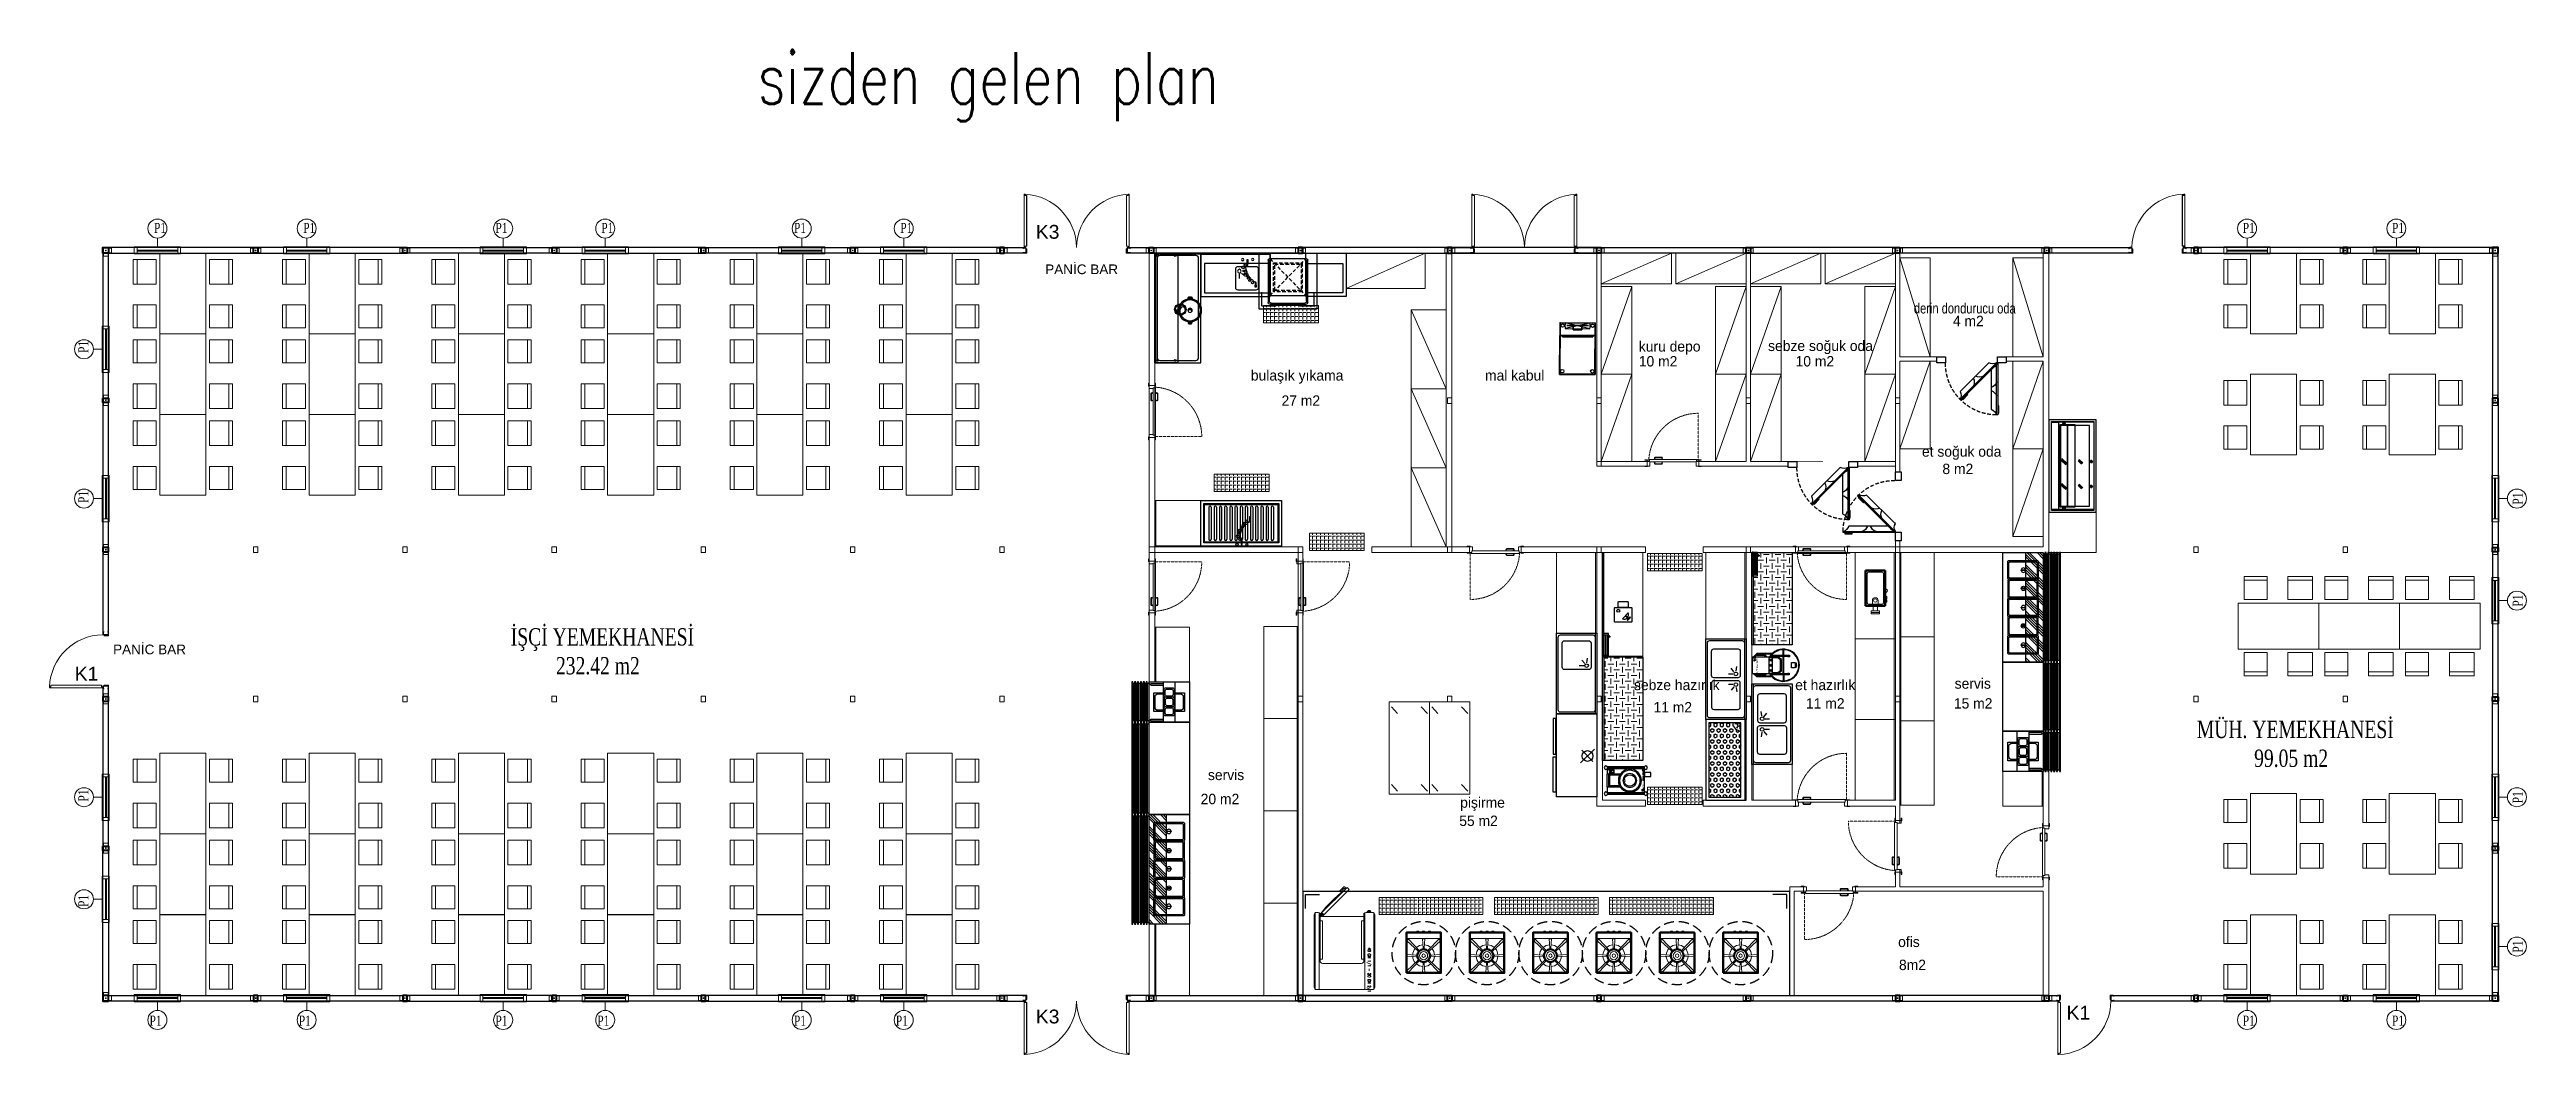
# Model space of a CAD drawing. Header units: millimetres. Extents: x 2046572 to 2142688, y 118270 to 150679.
# Drawn here: x 2099708 to 2142688, y 127778 to 145208 of the extents above; entities that cross this region are included whole.
import ezdxf
from ezdxf.enums import TextEntityAlignment as Align

# ---------------------------------------------------------------- set-up
doc = ezdxf.new("R2010")
doc.units = ezdxf.units.MM
doc.header["$LTSCALE"] = 0.5
doc.set_wipeout_variables(frame=1)
for name, pattern in [('CONTINU', [0]), ('DASHED', [19.05, 12.7, -6.35]), ('DASHED2', [0.375, 0.25, -0.125]), ('HIDDEN', [9.525, 6.35, -3.175]), ('HIDDENX2', [19.05, 12.7, -6.35])]:
    doc.linetypes.add(name, pattern=pattern)
doc.layers.get('0').update_dxf_attribs({"lineweight": 13})
for name, color, linetype, lineweight in [('-DWG_ANA', 7, 'Continuous', 50), ('-DWG_DETAY1', 7, 'Continuous', 20), ('-DWG_DETAY2', 7, 'Continuous', 9), ('A_strc-prf', 115, 'Continuous', 9), ('DUVAR', 1, 'Continuous', 40), ('GRC-Ekipman', 4, 'Continuous', 25), ('GRC-et', 10, 'Continuous', 15), ('GRC-sebze', 94, 'Continuous', 15), ('NO', 7, 'Continuous', 30), ('PLAN', 253, 'Continuous', 15), ('TEFRİS-M', 232, 'Continuous', 5), ('TES_SU', 150, 'Continuous', 25), ('WALL INTERNAL', 7, 'Continuous', 50), ('YAZİ', 7, 'Continuous', 5)]:
    doc.layers.add(name, color=color, linetype=linetype, lineweight=lineweight)
for name, color, linetype in [('0-MUTFAK', 7, 'Continuous'), ('200-EquipBorder-2d', 9, 'Continuous'), ('200-EquipInternal-2d', 252, 'Continuous'), ('200-EquipSteel-3d', 9, 'Continuous'), ('BİRLEŞİM ELEMANLARI', 4, 'Continuous'), ('CIHAZ', 2, 'Continuous'), ('DIŞ PANEL', 21, 'Continuous'), ('ELEKTRIK', 41, 'Continuous'), ('Kıtc-002 Çizgi', 7, 'Continuous'), ('Kıtc-011 Elk Tes Yazı 001', 1, 'Continuous'), ('Kıtc-014 Elk Tes İşaretler', 1, 'Continuous'), ('Kıtc-034 Soğuk Oda', 1, 'Continuous'), ('P1', 40, 'Continuous'), ('S2000-002 Çizgi', 7, 'Continuous')]:
    doc.layers.add(name, color=color, linetype=linetype)
doc.layers.add('200-InsPoint-3D', color=3, linetype='Continuous', plot=False)
doc.styles.add('RomanS', font='romans.shx', dxfattribs={"width": 0.75})
doc.styles.get("Standard").update_dxf_attribs({"font": 'romans.shx', "width": 0.75})
doc.styles.add('TAKSİM', font='GOTHIC.TTF', dxfattribs={"height": 20})
doc.styles.add('YENI', font='arial.ttf', dxfattribs={"height": 1})

msp = doc.modelspace()

# ---------------------------------------------------------------- texts
at = {"linetype": 'CONTINU', "width": 0.75}
msp.add_text('sizden gelen plan ', height=900, dxfattribs=at).set_placement((2111989.9, 144265.5))
at = {"style": 'TAKSİM', "width": 0.8}
msp.add_text('derin dondurucu oda', height=180, dxfattribs=at).set_placement((2132058.8, 140630.5))
at = {"style": 'TAKSİM'}
for s, p in [('4 m2', (2132735.6, 140410.2)), ('kuru depo', (2127285.3, 139969.9)), ('sebze soğuk oda', (2129528.7, 139979.1)), ('10 m2', (2127285.3, 139711.5)), ('10 m2', (2130005.7, 139711.5)), ('bulaşık yıkama', (2120553.9, 139467.3)), ('mal kabul', (2124616.6, 139467.3)), ('27 m2', (2121085.7, 139029.1)), ('et soğuk oda', (2132198.7, 138146)), ('8 m2', (2132553.6, 137845)), ('sebze hazırlık', (2127201.9, 134097.1)), ('et hazırlık', (2129998.8, 134097.1)), ('servis', (2132766.2, 134121.5)), ('11 m2', (2127539.9, 133709.9)), ('11 m2', (2130186.3, 133777.2)), ('15 m2', (2132752.7, 133777.2)), ('servis', (2119809.1, 132536.5)), ('20 m2', (2119682.8, 132118.5)), ('pişirme', (2124186, 132057.1)), ('55 m2', (2124169.7, 131740.6)), ('ofis', (2131785.1, 129640.6)), ('8m2', (2131799.8, 129241.2))]:
    msp.add_text(s, height=180, dxfattribs=at).set_placement(p)
at = {"lineweight": 0, "char_height": 174.916, "width": 4361.315}
for insert, attachment_point in [((2101729.5, 142202.5), 3), ((2104319.5, 142202.5), 3), ((2107445.3, 142202.5), 1), ((2109491.5, 142202.5), 3), ((2112625.3, 142202.5), 1), ((2114679.5, 142202.5), 3), ((2137974.1, 142202.5), 3), ((2140564.1, 142202.5), 3), ((2101652.3, 128276.3), 9), ((2104242.3, 128276.3), 9), ((2107445.3, 128276.3), 7), ((2109422.3, 128276.3), 9), ((2112625.3, 128276.3), 7), ((2114602.3, 128276.3), 9), ((2137974.2, 128276.3), 9), ((2140564.2, 128276.3), 9)]:
    msp.add_mtext('{\\fGeorgia|b0|i0|c162|p18;P1}', dxfattribs=dict(at, insert=insert, attachment_point=attachment_point))
at = {"lineweight": 0, "char_height": 174.916, "width": 4361.315, "rotation": 90}
for insert, attachment_point in [((2100206.6, 140155.6), 3), ((2100206.6, 137552.7), 3), ((2142622.9, 137523.2), 9), ((2142622.9, 135545.6), 7), ((2100206.6, 132372.7), 3), ((2142622.9, 132343.2), 9), ((2100206.6, 130336.1), 1), ((2142622.9, 129753.2), 9)]:
    msp.add_mtext('{\\fGeorgia|b0|i0|c162|p18;P1}', dxfattribs=dict(at, insert=insert, attachment_point=attachment_point))
at = {"linetype": 'ByBlock', "lineweight": 5, "char_height": 300, "width": 4711.297, "attachment_point": 7}
for s, insert in [('\\pi827.17;{\\fGeorgia|b0|i0|c162|p18;İŞÇİ YEMEKHANESİ\\P\\pi1612.5;232.42 m2}', (2106883.5, 134364.4)), ('\\pi698.95;{\\fGeorgia|b0|i0|c162|p18;MÜH. YEMEKHANESİ\\P\\pi1693.5;99.05 m2}', (2136269, 132759.1))]:
    msp.add_mtext(s, dxfattribs=dict(at, insert=insert))
at = {"layer": 'YAZİ', "lineweight": 0, "style": 'YENI'}
for s, p in [('K3', (2116822.3, 141926.8)), ('K1', (2100145.3, 134261.3)), ('K3', (2116822.3, 128315.3)), ('K1', (2134708, 128381.5))]:
    msp.add_text(s, height=240, rotation=359.99999, dxfattribs=at).set_placement(p)
for p in [(2116984.9, 141312.8, 703.3), (2100810.5, 134719.1, 703.3)]:
    msp.add_text('PANİC BAR', height=168, dxfattribs=at).set_placement(p)

# ---------------------------------------------------------------- blocks, each defined once
blk = doc.blocks.new('DIŞ KÖŞE KEP 80')
at = {"lineweight": 40, "elevation": 1364}
blk.add_lwpolyline([(90, 150), (90, 50), (-10, 50), (-10, 150)], close=True, dxfattribs=at)
at = {"layer": 'BİRLEŞİM ELEMANLARI', "color": 6, "lineweight": 20}
for p, q in [((5, 25, 1364), (-3, 25, 1364)), ((0, 138, 1364), (140, 138, 1364)), ((140, 58, 1364), (0, 58, 1364)), ((2, 32, 1364), (0, 32, 1364)), ((2, 18, 1364), (0, 18, 1364)), ((2, 0, 1364), (2, 56, 1364)), ((2, 31, 1364), (2, 19, 1364)), ((79, 25, 1364), (87, 25, 1364)), ((82, 0, 1364), (82, 56, 1364)), ((82, 32, 1364), (84, 32, 1364)), ((82, 31, 1364), (82, 19, 1364)), ((82, 18, 1364), (84, 18, 1364)), ((108, 138, 1364), (108, 140, 1364)), ((108, 58, 1364), (108, 56, 1364)), ((115, 135, 1364), (115, 143, 1364)), ((115, 61, 1364), (115, 53, 1364)), ((121, 138, 1364), (121, 140, 1364)), ((121, 58, 1364), (121, 56, 1364))]:
    blk.add_line(p, q, dxfattribs=at)
at = {"layer": 'BİRLEŞİM ELEMANLARI', "color": 6, "lineweight": 20, "elevation": 1364}
for points in [[(0, 56), (0, 140)], [(0, 140), (140, 140), (140, 56), (0, 56)]]:
    blk.add_lwpolyline(points, dxfattribs=at)
blk.add_lwpolyline([(0, 56), (84, 56), (84, 0), (0, 0)], close=True, dxfattribs=at)
at = {"layer": 'BİRLEŞİM ELEMANLARI', "color": 6, "lineweight": 20}
blk.add_circle((42, 98, 1364), 6.5, dxfattribs=at)
blk = doc.blocks.new('DIŞ-DOLU-2514-G-B-(80)')
at = {"layer": 'DIŞ PANEL'}
blk.add_lwpolyline([(0, 100), (2514, 100), (2514, 0), (0, 0)], close=True, dxfattribs=at)
blk = doc.blocks.new('DIŞ İKİLİ KEP 80-60')
at = {"lineweight": 40}
blk.add_lwpolyline([(126, 94), (126, -6), (50, -6), (50, 94)], close=True, dxfattribs=at)
at = {"layer": 'BİRLEŞİM ELEMANLARI', "color": 6, "lineweight": 20}
for p, q in [((175, 82), (0, 82)), ((0, 2), (175, 2)), ((19, 82), (19, 84)), ((19, 2), (19, 0)), ((25, 79), (25, 87)), ((25, 5), (25, -3)), ((32, 82), (32, 84)), ((32, 2), (32, 0)), ((143, 82), (143, 84)), ((143, 2), (143, 0)), ((150, 79), (150, 87)), ((150, 5), (150, -3)), ((156, 82), (156, 84)), ((156, 2), (156, 0))]:
    blk.add_line(p, q, dxfattribs=at)
for points in [[(0, 0), (0, 84)], [(0, 84), (175, 84), (175, 0), (0, 0)]]:
    blk.add_lwpolyline(points, dxfattribs=at)
blk.add_circle((88, 42), 6.5, dxfattribs=at)
blk = doc.blocks.new('P1 800X1100 VASİSTASLI (60)')
at = {"color": 253, "lineweight": 15}
for p, q in [((-87298, 34938), (-87298, 34921)), ((-86594, 34938), (-86594, 34921))]:
    blk.add_line(p, q, dxfattribs=at)
at = {"layer": 'P1', "lineweight": 15}
for p, q in [((-87298, 34938), (-86594, 34938)), ((-87298, 34934), (-86594, 34934)), ((-87298, 34925), (-86594, 34925)), ((-87298, 34921), (-86594, 34921)), ((-86946, 35146), (-86946, 34996))]:
    blk.add_line(p, q, dxfattribs=at)
at = {"layer": 'P1', "lineweight": 15, "elevation": 0}
for points in [[(-87348, 34996), (-86544, 34996), (-86544, 34871), (-87348, 34871)], [(-87298, 34996), (-86594, 34996), (-86594, 34871), (-87298, 34871)]]:
    blk.add_lwpolyline(points, close=True, dxfattribs=at)
at = {"layer": 'P1', "lineweight": 15}
blk.add_circle((-86946, 35310), 165, dxfattribs=at)
blk = doc.blocks.new('DIŞ-P1 PENCERELİ-2514-G-B-(80)-2ÖZEL-1')
at = {"layer": 'DIŞ PANEL'}
for p, q in [((337795, 239684), (337795, 237170)), ((337895, 239684), (337795, 239684)), ((337895, 237170), (337895, 239684)), ((337795, 237170), (337895, 237170))]:
    blk.add_line(p, q, dxfattribs=at)
at = {"rotation": 90}
blk.add_blockref('P1 800X1100 VASİSTASLI (60)', (372778, 324963), dxfattribs=at)
blk = doc.blocks.new('K3 1750X2035 (80)')
at = {"color": 171, "lineweight": 15}
for p, q in [((-50076, -8695), (-50076, -8707)), ((-50076, -8695), (-50026, -8695)), ((-50076, -8707), (-50075, -8707)), ((-50076, -8775), (-50076, -8763)), ((-50075, -8763), (-50076, -8763)), ((-50026, -8775), (-50076, -8775)), ((-50075, -8697), (-50027, -8697)), ((-50075, -8697), (-50075, -8707)), ((-50075, -8774), (-50075, -8763)), ((-50027, -8774), (-50075, -8774)), ((-50066, -8682), (-50066, -8683)), ((-50066, -8785), (-50066, -8783)), ((-50027, -8697), (-50027, -8774)), ((-50026, -8695), (-50026, -8775)), ((-48216, -8695), (-48266, -8695)), ((-48266, -8695), (-48266, -8775)), ((-48266, -8775), (-48216, -8775)), ((-48217, -8697), (-48265, -8697)), ((-48265, -8697), (-48265, -8774)), ((-48265, -8774), (-48217, -8774)), ((-48225, -8682), (-48225, -8683)), ((-48225, -8785), (-48225, -8783)), ((-48217, -8697), (-48217, -8707)), ((-48216, -8707), (-48217, -8707)), ((-48217, -8774), (-48217, -8763)), ((-48217, -8763), (-48216, -8763)), ((-48216, -8695), (-48216, -8707)), ((-48216, -8775), (-48216, -8763))]:
    blk.add_line(p, q, dxfattribs=at)
at = {"color": 151, "lineweight": 9}
for p, q in [((-50047, -8695), (-50047, -8683)), ((-50026, -8695), (-50047, -8695)), ((-50026, -8695), (-50047, -8695)), ((-48266, -8695), (-48245, -8695)), ((-48266, -8695), (-48245, -8695)), ((-48245, -8695), (-48245, -8683))]:
    blk.add_line(p, q, dxfattribs=at)
at = {"color": 171, "lineweight": 15, "elevation": 0}
for points in [[(-50040, -8666), (-50040, -8681), (-50058, -8681), (-50058, -7759), (-50040, -7759), (-50040, -7774), (-50041, -7774), (-50041, -7760), (-50057, -7760), (-50057, -8680), (-50041, -8680), (-50041, -8666)], [(-50056, -8680), (-50041, -8680), (-50041, -8660), (-50011, -8660), (-50011, -7780), (-50041, -7780), (-50041, -7760), (-50056, -7760), (-50056, -7761), (-50042, -7761), (-50042, -7781), (-50012, -7781), (-50012, -8659), (-50042, -8659), (-50042, -8679), (-50056, -8679)], [(-48235, -8680), (-48250, -8680), (-48250, -8660), (-48280, -8660), (-48280, -7780), (-48250, -7780), (-48250, -7760), (-48235, -7760), (-48235, -7761), (-48249, -7761), (-48249, -7781), (-48279, -7781), (-48279, -8659), (-48249, -8659), (-48249, -8679), (-48235, -8679)], [(-48252, -8666), (-48252, -8681), (-48234, -8681), (-48234, -7759), (-48252, -7759), (-48252, -7774), (-48250, -7774), (-48250, -7760), (-48235, -7760), (-48235, -8680), (-48250, -8680), (-48250, -8666)]]:
    blk.add_lwpolyline(points, close=True, dxfattribs=at)
for points in [[(-50066, -8682), (-50024, -8682), (-50024, -8710), (-50009, -8710), (-50009, -8785), (-50066, -8785)], [(-50066, -8783), (-50011, -8783), (-50011, -8711), (-50026, -8711), (-50026, -8683), (-50066, -8683)], [(-48225, -8682), (-48267, -8682), (-48267, -8710), (-48282, -8710), (-48282, -8785), (-48225, -8785)], [(-48225, -8783), (-48281, -8783), (-48281, -8711), (-48266, -8711), (-48266, -8683), (-48225, -8683)]]:
    blk.add_lwpolyline(points, dxfattribs=at)
at = {"color": 171, "lineweight": 15}
for centre, start, end in [((-50088, -8700), 1.1108, 87.0826), ((-48204, -8700), 92.9174, 178.8892)]:
    blk.add_arc(centre, 942, start, end, dxfattribs=at)
blk = doc.blocks.new('DIŞ-K3 KAPILI-2514-G-B-(80)')
at = {"layer": 'DIŞ PANEL'}
for points in [[(377, 100), (0, 100), (0, 0), (392, 0)], [(2122, 0), (2514, 0), (2514, 100), (2137, 100)]]:
    blk.add_lwpolyline(points, dxfattribs=at)
blk.add_blockref('K3 1750X2035 (80)', (50403, 8783))
blk = doc.blocks.new('K1 895X2035 (80)')
at = {"color": 171, "lineweight": 15}
for p, q in [((-49641, -7286), (-49591, -7286)), ((-49641, -7286), (-49641, -7298)), ((-49641, -7298), (-49640, -7298)), ((-49640, -7287), (-49592, -7287)), ((-49640, -7287), (-49640, -7298)), ((-49632, -7272), (-49632, -7274)), ((-49592, -7287), (-49592, -7365)), ((-49591, -7286), (-49591, -7366)), ((-48651, -7286), (-48701, -7286)), ((-48701, -7286), (-48701, -7366)), ((-48652, -7287), (-48700, -7287)), ((-48700, -7287), (-48700, -7365)), ((-48661, -7272), (-48661, -7274)), ((-48652, -7287), (-48652, -7298)), ((-48651, -7298), (-48652, -7298)), ((-48651, -7286), (-48651, -7298)), ((-49641, -7366), (-49641, -7354)), ((-49640, -7354), (-49641, -7354)), ((-49591, -7366), (-49641, -7366)), ((-49640, -7365), (-49640, -7354)), ((-49592, -7365), (-49640, -7365)), ((-49632, -7375), (-49632, -7374)), ((-48701, -7366), (-48651, -7366)), ((-48700, -7365), (-48652, -7365)), ((-48661, -7375), (-48661, -7374)), ((-48652, -7365), (-48652, -7354)), ((-48652, -7354), (-48651, -7354)), ((-48651, -7366), (-48651, -7354))]:
    blk.add_line(p, q, dxfattribs=at)
for points in [[(-49605, -7256), (-49605, -7271), (-49623, -7271), (-49623, -6349), (-49605, -6349), (-49605, -6364), (-49606, -6364), (-49606, -6350), (-49622, -6350), (-49622, -7270), (-49606, -7270), (-49606, -7256)], [(-49621, -7270), (-49606, -7270), (-49606, -7250), (-49576, -7250), (-49576, -6370), (-49606, -6370), (-49606, -6350), (-49621, -6350), (-49621, -6351), (-49608, -6351), (-49608, -6371), (-49578, -6371), (-49578, -7249), (-49608, -7249), (-49608, -7269), (-49621, -7269)]]:
    blk.add_lwpolyline(points, close=True, dxfattribs=at)
for points in [[(-49632, -7272), (-49590, -7272), (-49590, -7300), (-49575, -7300), (-49575, -7375), (-49632, -7375)], [(-49632, -7374), (-49576, -7374), (-49576, -7302), (-49591, -7302), (-49591, -7274), (-49632, -7274)], [(-48661, -7272), (-48703, -7272), (-48703, -7300), (-48718, -7300), (-48718, -7375), (-48661, -7375)], [(-48661, -7374), (-48716, -7374), (-48716, -7302), (-48701, -7302), (-48701, -7274), (-48661, -7274)]]:
    blk.add_lwpolyline(points, dxfattribs=at)
blk.add_arc((-49641, -7287), 939, 0.9216, 87.8136, dxfattribs=at)
blk = doc.blocks.new('DIŞ-K1 KAPILI-2514-G-B-(80)')
at = {"layer": 'DIŞ PANEL'}
for points in [[(186, 100), (0, 100), (0, 0), (201, 0)], [(1066, 0), (2514, 0), (2514, 100), (1081, 100)]]:
    blk.add_lwpolyline(points, dxfattribs=at)
blk.add_blockref('K1 895X2035 (80)', (49777, 7374))
blk = doc.blocks.new('YEMEK MASASI 4 KİŞİLİK')
for p, q in [((204766, 129592), (204338, 129592)), ((204338, 129592), (204338, 129192)), ((204766, 129526), (204338, 129526)), ((204766, 129192), (204766, 129592)), ((205127, 129192), (205127, 129592)), ((205127, 129592), (205527, 129592)), ((205527, 129526), (205127, 129526)), ((205527, 129592), (205527, 129192)), ((205629, 129131), (204229, 129131)), ((204229, 129131), (204229, 128331)), ((204338, 129192), (204766, 129192)), ((205527, 129192), (205127, 129192)), ((205629, 128331), (205629, 129131)), ((204229, 128331), (205629, 128331)), ((204338, 128270), (204766, 128270)), ((204338, 127870), (204338, 128270)), ((204766, 128270), (204766, 127870)), ((205527, 128270), (205127, 128270)), ((205127, 128270), (205127, 127870)), ((205527, 127870), (205527, 128270)), ((204766, 127932), (204338, 127932)), ((204766, 127870), (204338, 127870)), ((205527, 127932), (205127, 127932)), ((205127, 127870), (205527, 127870))]:
    blk.add_line(p, q)
blk = doc.blocks.new('A$C7ED97EAE')
at = {"layer": 'Kıtc-002 Çizgi'}
for p, q in [((3.5, 88.5), (65.5, 88.5)), ((3.5, 15), (3.5, 88.5)), ((65.5, 88.5), (65.5, 15)), ((0, 3), (0, 76.5)), ((2, 78.5), (3.5, 78.5)), ((2, 5), (2, 75)), ((3.5, 78.5), (65.5, 78.5)), ((3.5, 76.5), (3.5, 76.5)), ((65.5, 78.5), (67, 78.5)), ((65.5, 76.5), (65.5, 76.5)), ((67, 75), (67, 5)), ((69, 76.5), (69, 3)), ((66, 0), (3, 0)), ((65.5, 15), (3.5, 15)), ((64, 2), (5, 2)), ((67, 15), (65.5, 15))]:
    blk.add_line(p, q, dxfattribs=at)
at = {"layer": 'Kıtc-002 Çizgi', "linetype": 'DASHED'}
for p, q in [((65.5, 78.5), (3.5, 15)), ((65.5, 15), (3.5, 78.5))]:
    blk.add_line(p, q, dxfattribs=at)
for points in [[(9.5, 21.5), (59.5, 21.5), (59.5, 71.5), (9.5, 71.5)], [(11.5, 23.5), (57.5, 23.5), (57.5, 69.5), (11.5, 69.5)]]:
    blk.add_lwpolyline(points, close=True, dxfattribs=at)
at = {"layer": 'Kıtc-002 Çizgi'}
for centre, radius, start, end in [((2, 76.5), 2, 90, 180), ((3.5, 75), 1.5, 90, 180), ((65.5, 75), 1.5, 0, 90), ((67, 76.5), 2, 0, 90), ((3, 3), 3, 180, 270), ((5, 5), 3, 180, 270), ((64, 5), 3, 270, 0), ((66, 3), 3, 270, 0)]:
    blk.add_arc(centre, radius, start, end, dxfattribs=at)
blk = doc.blocks.new('A$C7BE05278')
at = {"layer": 'S2000-002 Çizgi'}
h = blk.add_hatch(color=256, dxfattribs=at)
h.paths.add_polyline_path([(4.7, 9.9, -0.025454), (4.8, 10.4, 0.278063), (0.8, 7.5), (1.2, 7.3, -0.265675)])
h.paths.add_polyline_path([(5.4, 10.4, 0.028094), (4.8, 10.4, 0.025454), (4.7, 9.9, -0.030609), (5.2, 9.9, -0.027259)])
h.paths.add_polyline_path([(5.4, 10.4, 0.027259), (5.2, 9.9, -0.171751), (7.9, 9), (7.9, 9), (7.9, 9, -1.347305), (5.2, 7.1, -0.147228), (5.2, 9.9, 0.030609), (4.7, 9.9, 0.138731), (4.7, 7, 1.347306), (8.2, 9.4, 0.162476)])
h.paths.add_polyline_path([(12.5, 12.7), (12.7, 13.1, 0.483116), (4.8, 10.4, -0.028094), (5.4, 10.4, -0.470681)])
for p, q in [((14.4, 47.6), (14.3, 41.7)), ((14.4, 47.6), (14.3, 41.7)), ((16, 47.6), (14.4, 47.6)), ((16, 47.6), (14.4, 47.6)), ((15.1, 47.6), (15, 38.9)), ((15.9, 41.7), (16, 47.6)), ((15.9, 41.7), (16, 47.6)), ((0.5, 7.3), (0, 0)), ((0.5, 7.3), (0, 0)), ((0, 0), (1.9, 0)), ((1.5, 7.3), (0.5, 7.3)), ((1.5, 7.3), (0.5, 7.3)), ((1.9, 0), (1.5, 7.3)), ((1.9, 0), (1.5, 7.3)), ((14.3, 41.7), (15.9, 41.7)), ((14.3, 41.7), (15.9, 41.7))]:
    blk.add_line(p, q, dxfattribs=at)
for centre in [(6.3, 47.8), (23.5, 47.6)]:
    blk.add_circle(centre, 1.99, dxfattribs=at)
for centre, radius, start, end in [((4.8, 5.6), 4.31, 51.245, 156.7533), ((9.4, 8.6), 4.83, 57.0103, 197.5795), ((6.4, 7.6), 1.7, 197.5795, 51.245), ((14.4, 12.6), 4.98, 103.1199, 200.7743), ((11.2, 11.3), 1.54, 200.7743, 57.0103), ((15.6, 16.7), 3.77, 86.0156, 220.6772), ((13.7, 15.7), 1.76, 236.8088, 103.1199), ((18.1, 21.1), 3.83, 52.4089, 229.1112), ((17.8, 38.9), 2.86, 179.43, 359.43), ((16.5, 19.2), 1.37, 229.1112, 116.3243), ((20, 25.6), 3.8, 74.9498, 261.6763), ((19.1, 38.9), 1.6, 359.43, 179.43), ((25.1, 38.8), 7.64, 179.43, 242.0346), ((23.5, 30.9), 5.53, 105.7663, 225.7833), ((19.6, 23.1), 1.26, 261.6763, 52.4089), ((20.6, 27.9), 1.41, 225.7833, 74.9498), ((22.6, 34), 2.23, 242.0346, 105.7663)]:
    blk.add_arc(centre, radius, start, end, dxfattribs=at)
blk.add_solid([(15.9, 41.7), (14.3, 41.7), (16, 47.6), (14.4, 47.6)], dxfattribs=at)
blk = doc.blocks.new('A$C7327736A')
at = {"layer": 'S2000-002 Çizgi'}
for p, q in [((48.3, 44.3), (40.5, 45.4)), ((49.6, 40.5), (43.5, 35.4)), ((53.5, 38.8), (53.5, 30.9))]:
    blk.add_line(p, q, dxfattribs=at)
for points in [[(0, 75), (120, 75), (120, 0), (0, 0)], [(0, 75), (120, 75), (120, 73), (0, 73)], [(0, 57), (114, 57), (114, 6), (0, 6)]]:
    blk.add_lwpolyline(points, close=True, dxfattribs=at)
blk.add_lwpolyline([(56, 11.5), (24, 11.5, -0.414214), (20, 15.5), (20, 47.5, -0.414214), (24, 51.5), (56, 51.5, -0.414214), (60, 47.5), (60, 15.5, -0.414214)], format="xyb", close=True, dxfattribs=at)
blk.add_circle((53.3, 43.8), 3.19, dxfattribs=at)
blk.add_blockref('A$C7BE05278', (24, 16.2), dxfattribs=at)
blk = doc.blocks.new('A$C3049075E')
at = {"layer": 'S2000-002 Çizgi'}
for points in [[(70, 0), (0, 0), (0, 75), (70, 75)], [(70, 18), (6, 18), (6, 69), (70, 69)]]:
    blk.add_lwpolyline(points, close=True, dxfattribs=at)
blk = doc.blocks.new('A$C63C40D4A')
at = {"layer": 'S2000-002 Çizgi', "color": 254}
for p, q in [((14, 11.5), (14, 67)), ((18, 11.5), (18, 67)), ((23, 11.5), (23, 67)), ((27, 11.5), (27, 67)), ((32, 11.5), (32, 67)), ((36, 11.5), (36, 67)), ((41, 11.5), (41, 67)), ((45, 11.5), (45, 67)), ((50, 11.5), (50, 67)), ((54, 11.5), (54, 67)), ((59, 11.5), (59, 67)), ((63, 11.5), (63, 67)), ((68, 11.5), (68, 67)), ((72, 11.5), (72, 67)), ((77, 11.5), (77, 67)), ((81, 11.5), (81, 67)), ((86, 11.5), (86, 67)), ((90, 11.5), (90, 67)), ((95, 11.5), (95, 67)), ((99, 11.5), (99, 67)), ((104, 11.5), (104, 67)), ((108, 11.5), (108, 67)), ((113, 11.5), (113, 67)), ((117, 11.5), (117, 67)), ((122, 11.5), (122, 67)), ((126, 11.5), (126, 67))]:
    blk.add_line(p, q, dxfattribs=at)
at = {"layer": 'S2000-002 Çizgi'}
for points in [[(0, 80), (140, 80), (140, 78.5), (0, 78.5)], [(0, 80), (140, 80), (140, 0), (0, 0)], [(5, 73.5), (135, 73.5), (135, 5), (5, 5)], [(6.5, 72), (133.5, 72), (133.5, 6.5), (6.5, 6.5)]]:
    blk.add_lwpolyline(points, close=True, dxfattribs=at)
at = {"layer": 'S2000-002 Çizgi', "color": 254}
for centre, start, end in [((16, 67), 0, 180), ((25, 67), 0, 180), ((34, 67), 0, 180), ((43, 67), 0, 180), ((52, 67), 0, 180), ((61, 67), 0, 180), ((70, 67), 0, 180), ((79, 67), 0, 180), ((88, 67), 0, 180), ((97, 67), 0, 180), ((106, 67), 0, 180), ((115, 67), 0, 180), ((124, 67), 0, 180), ((16, 11.5), 180, 0), ((25, 11.5), 180, 0), ((34, 11.5), 180, 0), ((43, 11.5), 180, 0), ((52, 11.5), 180, 0), ((61, 11.5), 180, 0), ((70, 11.5), 180, 0), ((79, 11.5), 180, 0), ((88, 11.5), 180, 0), ((97, 11.5), 180, 0), ((106, 11.5), 180, 0), ((115, 11.5), 180, 0), ((124, 11.5), 180, 0)]:
    blk.add_arc(centre, 2, start, end, dxfattribs=at)
blk = doc.blocks.new('A$C16655EB0')
at = {"layer": 'S2000-002 Çizgi'}
for name, p in [('A$C63C40D4A', (0, 0)), ('A$C7BE05278', (54, 28.3))]:
    blk.add_blockref(name, p, dxfattribs=at)
blk = doc.blocks.new('ghggfhh')
at = {"color": 7}
blk.add_lwpolyline([(1188.7, 1333.3), (1193.7, 1333.3), (1193.7, 1333.9), (1188.7, 1333.9)], close=True, dxfattribs=at)
blk.add_lwpolyline([(1188.7, 1333), (1189.2, 1332.5), (1189.2, 1332.5, 0.414214), (1190.2, 1331.5), (1192.2, 1331.5, 0.414214), (1193.2, 1332.5), (1193.2, 1332.5), (1193.7, 1333)], format="xyb", dxfattribs=at)
for points in [[(1188.7, 1333), (1190.7, 1333)], [(1189.4, 1332.7), (1193.1, 1332.7)], [(1189.5, 1332.5), (1193, 1332.5)], [(1189.5, 1332.3), (1192.9, 1332.3)], [(1189.6, 1332), (1192.8, 1332)], [(1190, 1331.8), (1192.4, 1331.8)], [(1190.7, 1333.3), (1190.7, 1333)], [(1191.7, 1333.3), (1191.7, 1333)], [(1191.7, 1333), (1193.7, 1333)]]:
    blk.add_lwpolyline(points, dxfattribs=at)
blk = doc.blocks.new('dsfdsdfdsf')
at = {"color": 7}
for p, q in [((-1637.9, -3824.1), (-1637.9, -3950.1)), ((-1536.9, -3820.1), (-1633.9, -3820.1)), ((-1532.9, -3950.1), (-1532.9, -3824.1)), ((-1633.9, -3954.1), (-1622.5, -3954.1)), ((-1539.8, -3954.1), (-1536.9, -3954.1))]:
    blk.add_line(p, q, dxfattribs=at)
for points in [[(-1636.1, -3953.5), (-1636.1, -3820.8)], [(-1620.6, -3953.7), (-1620.6, -3820.1)], [(-1541.4, -3953.8), (-1541.4, -3820.1)], [(-1534.5, -3953.3), (-1534.5, -3820.9)], [(-1548.2, -3952.2), (-1548.2, -3947.2), (-1619.1, -3947.2), (-1619.1, -3952.2)], [(-1548.2, -3948.7), (-1593.4, -3993.9), (-1589.8, -3997.4)], [(-1589.8, -3997.4), (-1544.6, -3952.2)]]:
    blk.add_lwpolyline(points, dxfattribs=at)
for points in [[(-1543.2, -3952.2), (-1543.2, -3869.7, 0.414214), (-1547.2, -3865.7), (-1615.1, -3865.7, 0.414214), (-1619.1, -3869.7), (-1619.1, -3952.2)], [(-1585.7, -3995.3, 0.414214), (-1584.2, -3995.3), (-1579, -3990), (-1577.5, -3991.5), (-1584.2, -3998.2, -0.414214), (-1585.6, -3998.2), (-1586.4, -3997.4), (-1588.1, -3995.7), (-1586.7, -3994.3), (-1585.7, -3995.3)]]:
    blk.add_lwpolyline(points, format="xyb", dxfattribs=at)
for points in [[(-1619.1, -3939.6), (-1615.1, -3939.6), (-1615.1, -3873.1), (-1619.1, -3873.1)], [(-1543.2, -3939.6), (-1547.2, -3939.6), (-1547.2, -3873.1), (-1543.2, -3873.1)], [(-1543.2, -3947.2), (-1548.2, -3947.2), (-1548.2, -3952.2), (-1543.2, -3952.2)]]:
    blk.add_lwpolyline(points, close=True, dxfattribs=at)
for radius in [1.74, 1.49, 0.293]:
    blk.add_circle((-1545.7, -3949.7), radius, dxfattribs=at)
for centre, radius, start, end in [((-1633.9, -3824.1), 4, 90, 180), ((-1536.9, -3824.1), 4, 0, 90), ((-1633.9, -3950.1), 4, 180, 270), ((-1622.5, -3950.1), 4, 270, 328.3103), ((-1713.4, -3822), 213.3, 307.3499, 322.3803), ((-1539.8, -3950.1), 4, 211.6897, 270), ((-1536.9, -3950.1), 4, 270, 0)]:
    blk.add_arc(centre, radius, start, end, dxfattribs=at)
at = {"color": 7, "xscale": 1.276185955557594, "yscale": 1.276185955557594, "zscale": 1.276185955557594}
blk.add_blockref('ghggfhh', (-3148.4, -5656.4), dxfattribs=at)
at = {"color": 7, "insert": (-1630.9, -3893), "char_height": 5, "attachment_point": 1, "rotation": 90}
blk.add_mtext_dynamic_manual_height_columns('\\A1;40 GN 1/1 - 20 GN 2/1     ', width=72.269, gutter_width=12.5, heights=[0], dxfattribs=at)
blk = doc.blocks.new('A$C0D18546B')
at = {"layer": '200-EquipBorder-2d', "color": 4, "elevation": 7.5}
blk.add_lwpolyline([(82.2, 119), (1.2, 119.5), (0.5, 1.5), (81.5, 1)], close=True, dxfattribs=at)
at = {"layer": '200-EquipInternal-2d', "color": 251, "elevation": 7.5}
blk.add_lwpolyline([(70.1, 106.1, 0.128902), (70.2, 119.1), (13.1, 106.4), (70.1, 106.1), (13.2, 119.4, 0.128902), (13.1, 106.4, 0.105835)], format="xyb", dxfattribs=at)
at = {"layer": '200-EquipSteel-3d', "color": 251, "extrusion": (-0.005641, -0.999984, 0)}
for p, q in [((6.5, 87.4, 32.5), (6.5, 90.4, 32.5)), ((6.5, 90.4, 32.5), (21.5, 90.3, 82.5)), ((76.5, 87, 32.5), (6.5, 87.4, 32.5)), ((6.5, 87.4, 32.5), (21.5, 87.3, 82.5)), ((21.5, 90.3, 82.5), (61.5, 90.1, 82.5)), ((21.5, 87.3, 82.5), (61.5, 87.1, 82.5)), ((41.6, 103.2, 144.1), (46.5, 103.2, 164.2)), ((61.5, 90.1, 82.5), (76.5, 90, 32.5)), ((61.5, 87.1, 82.5), (76.5, 87, 32.5)), ((76.5, 90, 32.5), (76.5, 87, 32.5))]:
    blk.add_line(p, q, dxfattribs=at)
at = {"layer": '200-EquipSteel-3d', "color": 251, "extrusion": (0.999984, -0.005641, 0)}
for p, q in [((21.5, 90.3, 82.5), (21.5, 87.3, 82.5)), ((61.5, 90.1, 82.5), (61.5, 87.1, 82.5))]:
    blk.add_line(p, q, dxfattribs=at)
at = {"layer": '200-EquipSteel-3d', "color": 251}
for centre in [(6.8, 113.3, 7.5), (76.3, 112.9, 7.5)]:
    blk.add_circle(centre, 3.92, dxfattribs=at)
at = {"layer": '200-EquipSteel-3d', "color": 251, "extrusion": (-0.005641, -0.999984, 0)}
for radius in [25, 23]:
    blk.add_circle((41, 144.1, -113.5), radius, dxfattribs=at)
at = {"layer": '200-EquipSteel-3d'}
for centre in [(6.2, 7.8, 7.5), (75.7, 7.5, 7.5)]:
    blk.add_circle(centre, 3.92, dxfattribs=at)
at = {"layer": '200-EquipSteel-3d', "color": 251}
for points in [[(6.5, 87.4, 32.5), (21.5, 87.3, 82.5), (21.5, 90.3, 82.5), (6.5, 90.4, 32.5)], [(76.5, 90, 32.5), (61.5, 90.1, 82.5), (21.5, 90.3, 82.5), (6.5, 90.4, 32.5)], [(6.5, 87.4, 32.5), (21.5, 87.3, 82.5), (61.5, 87.1, 82.5), (76.5, 87, 32.5)], [(61.5, 90.1, 82.5), (21.5, 90.3, 82.5), (21.5, 87.3, 82.5), (61.5, 87.1, 82.5)], [(61.5, 87.1, 82.5), (61.5, 90.1, 82.5), (76.5, 90, 32.5), (76.5, 87, 32.5)]]:
    blk.add_3dface(points, dxfattribs=at)
at = {"layer": '200-InsPoint-3D', "color": 4}
blk.add_point((1.2, 119.5, 7.5), dxfattribs=at)
blk.add_point((1.2, 119.5, 7.5), dxfattribs=at)
at = {"layer": '200-InsPoint-3D'}
for p in [(82.2, 119, 7.5), (82.2, 119, 7.5), (0.5, 1.5, 7.5), (0.5, 1.5, 7.5), (81.5, 1, 7.5), (81.5, 1, 7.5)]:
    blk.add_point(p, dxfattribs=at)
at = {"layer": '200-InsPoint-3D', "color": 4}
blk.add_attdef('DISTANG', (1.2, 119.5, 7.5), '', height=0.1, rotation=359.67677, dxfattribs=at)
at = {"layer": '200-EquipSteel-3d', "color": 4}
mesh = blk.add_polymesh((6, 3), dxfattribs=at)
for k, corner in enumerate([(81.5, 1, 27.5), (81.5, 1, 12.5), (81.5, 1, 12.5), (0.5, 1.5, 27.5), (0.5, 1.5, 12.5), (0.5, 1.5, 12.5), (1.2, 119.5, 27.5), (1.2, 119.5, 12.5), (0.5, 1.5, 12.5), (82.2, 119, 27.5), (82.2, 119, 12.5), (81.5, 1, 12.5), (82.2, 119, 27.5), (82.2, 119, 27.5), (81.5, 1, 27.5), (1.2, 119.5, 27.5), (1.2, 119.5, 27.5), (0.5, 1.5, 27.5)]):
    mesh.set_mesh_vertex(divmod(k, 3), corner)
at = {"layer": '200-EquipSteel-3d', "color": 251}
mesh = blk.add_polymesh((6, 3), dxfattribs=at)
for k, corner in enumerate([(82, 0, 32.5), (82, 0, 27.5), (82, 0, 27.5), (0, 0.5, 32.5), (0, 0.5, 27.5), (0, 0.5, 27.5), (0.5, 90.5, 32.5), (0.5, 90.5, 27.5), (0, 0.5, 27.5), (82.5, 90, 32.5), (82.5, 90, 27.5), (82, 0, 27.5), (82.5, 90, 32.5), (82.5, 90, 32.5), (82, 0, 32.5), (0.5, 90.5, 32.5), (0.5, 90.5, 32.5), (0, 0.5, 32.5)]):
    mesh.set_mesh_vertex(divmod(k, 3), corner)
mesh = blk.add_polymesh((6, 3), dxfattribs=at)
for k, corner in enumerate([(31.6, 103.3, 119.1), (31.6, 103.3, 27.5), (31.6, 103.3, 27.5), (31.6, 113.3, 119.1), (31.6, 113.3, 27.5), (31.6, 113.3, 27.5), (51.6, 113.2, 119.1), (51.6, 113.2, 27.5), (31.6, 113.3, 27.5), (51.6, 103.2, 119.1), (51.6, 103.2, 27.5), (31.6, 103.3, 27.5), (51.6, 103.2, 119.1), (51.6, 103.2, 119.1), (31.6, 103.3, 119.1), (51.6, 113.2, 119.1), (51.6, 113.2, 119.1), (31.6, 113.3, 119.1)]):
    mesh.set_mesh_vertex(divmod(k, 3), corner)
blk = doc.blocks.new('1-OG6')
at = {"layer": '-DWG_DETAY1', "color": 0}
for points in [[(-30, 30), (-30, -30), (30, -30), (30, 30)], [(-8.1, 9.5), (-9.5, 8), (-29, 26), (-26.2, 28.8)], [(-13, 1), (-13, -1), (-29, -2), (-29, 2)], [(-1, 13), (1, 13), (2, 29), (-2, 29)], [(8.1, 9.5), (9.5, 8), (29, 26), (26.2, 28.8)], [(13, 1), (13, -1), (29, -2), (29, 2)], [(-8.1, -9.5), (-9.5, -8), (-29, -26), (-26.2, -28.8)], [(-1, -13), (1, -13), (2, -29), (-2, -29)], [(8.1, -9.5), (9.5, -8), (29, -26), (26.2, -28.8)]]:
    blk.add_lwpolyline(points, close=True, dxfattribs=at)
for points in [[(-14.4, 12.4, 0.160919), (-18.9, 1.4, 0.160919)], [(-1.4, 18.9, 0.162747), (-12.5, 14.3, 0.162747)], [(12.5, 14.3, 0.162747), (1.4, 18.9, 0.162747)], [(18.9, 1.4, 0.160919), (14.4, 12.4, 0.160919)], [(-18.9, -1.4, 0.160919), (-14.4, -12.4, 0.160919)], [(-12.5, -14.3, 0.162747), (-1.4, -18.9, 0.162747)], [(1.4, -18.9, 0.162747), (12.5, -14.3, 0.162747)], [(14.4, -12.4, 0.160919), (18.9, -1.4, 0.160919)]]:
    blk.add_lwpolyline(points, format="xyb", dxfattribs=at)
blk.add_circle((0, 0), 7, dxfattribs=at)
at = {"layer": '-DWG_DETAY2', "color": 0}
blk.add_circle((0, 0), 3, dxfattribs=at)
blk = doc.blocks.new('A$C4DC56874')
at = {"layer": '-DWG_ANA', "color": 0}
blk.add_lwpolyline([(60, 0), (0, 0), (0, 70), (60, 70)], close=True, dxfattribs=at)
blk.add_circle((30, 30), 11.2, dxfattribs=at)
at = {"color": 7}
for points in [[(17.5, 70.9), (18, 71.3), (18, 71.4, -0.414214), (19, 72.4), (21, 72.4, -0.414214), (22, 71.4), (22, 71.3), (22.5, 70.9)], [(27.5, 70.9), (28, 71.3), (28, 71.4, -0.414214), (29, 72.4), (31, 72.4, -0.414214), (32, 71.4), (32, 71.3), (32.5, 70.9)], [(37.5, 70.9), (38, 71.3), (38, 71.4, -0.414214), (39, 72.4), (41, 72.4, -0.414214), (42, 71.4), (42, 71.3), (42.5, 70.9)]]:
    blk.add_lwpolyline(points, format="xyb", dxfattribs=at)
for points in [[(17.5, 70.9), (19.5, 70.9)], [(18.1, 71.1), (21.9, 71.1)], [(18.3, 71.6), (21.7, 71.6)], [(18.3, 71.4), (21.8, 71.4)], [(18.4, 71.8), (21.6, 71.8)], [(18.8, 72.1), (21.2, 72.1)], [(19.5, 70.5), (19.5, 70.9)], [(20.5, 70.9), (22.5, 70.9)], [(20.5, 70.5), (20.5, 70.9)], [(27.5, 70.9), (29.5, 70.9)], [(28.1, 71.1), (31.9, 71.1)], [(28.3, 71.6), (31.7, 71.6)], [(28.3, 71.4), (31.8, 71.4)], [(28.4, 71.8), (31.6, 71.8)], [(28.8, 72.1), (31.2, 72.1)], [(29.5, 70.5), (29.5, 70.9)], [(30.5, 70.9), (32.5, 70.9)], [(30.5, 70.5), (30.5, 70.9)], [(37.5, 70.9), (39.5, 70.9)], [(38.1, 71.1), (41.9, 71.1)], [(38.3, 71.6), (41.7, 71.6)], [(38.3, 71.4), (41.8, 71.4)], [(38.4, 71.8), (41.6, 71.8)], [(38.8, 72.1), (41.2, 72.1)], [(39.5, 70.5), (39.5, 70.9)], [(40.5, 70.9), (42.5, 70.9)], [(40.5, 70.5), (40.5, 70.9)]]:
    blk.add_lwpolyline(points, dxfattribs=at)
for points in [[(17.5, 70.5), (22.5, 70.5), (22.5, 70), (17.5, 70)], [(27.5, 70.5), (32.5, 70.5), (32.5, 70), (27.5, 70)], [(37.5, 70.5), (42.5, 70.5), (42.5, 70), (37.5, 70)]]:
    blk.add_lwpolyline(points, close=True, dxfattribs=at)
at = {"layer": 'PLAN', "color": 0, "linetype": 'Continuous', "rotation": 180}
blk.add_blockref('1-OG6', (30, 30), dxfattribs=at)
blk = doc.blocks.new('A$C53E03B34')
at = {"layer": 'Kıtc-002 Çizgi'}
for points in [[(3.7, 16.6), (2, 16.6, -0.414214), (0, 18.6), (0, 21.4, -0.414214), (2, 23.4), (3.7, 23.4)], [(43.1, 16.6), (44.9, 16.6, 0.414214), (46.9, 18.6), (46.9, 21.4, 0.414214), (44.9, 23.4), (43.1, 23.4)]]:
    blk.add_lwpolyline(points, format="xyb", dxfattribs=at)
for points in [[(2.8, 17.6), (2, 17.6, -0.414214), (1, 18.6), (1, 21.4, -0.414214), (2, 22.4), (2.8, 22.4)], [(44, 17.6), (44.9, 17.6, 0.414214), (45.9, 18.6), (45.9, 21.4, 0.414214), (44.9, 22.4), (44, 22.4)]]:
    blk.add_lwpolyline(points, format="xyb", close=True, dxfattribs=at)
for points in [[(22.1, 23.4), (24.2, 21.8), (24.2, 18.1), (22.7, 16.4)], [(23.5, 23.7), (25.2, 22.3), (25.2, 17.7), (23.8, 16.3)]]:
    blk.add_lwpolyline(points, dxfattribs=at)
for radius in [20, 18, 3.66]:
    blk.add_circle((23.4, 20), radius, dxfattribs=at)
blk = doc.blocks.new('A$C02D540D2')
at = {"layer": 'S2000-002 Çizgi'}
h = blk.add_hatch(color=256, dxfattribs=at)
edge = h.paths.add_edge_path(flags=17)
edge.add_arc((44.3, 92.4), 8.5, 0, 360)
edge = h.paths.add_edge_path()
edge.add_arc((44.3, 92.4), 10, 0, 360)
edge = h.paths.add_edge_path(flags=16)
edge.add_arc((40, 92.4), 4.25, 180, 360)
at = {"ltscale": 5}
for points in [[(80, 188), (0, 188), (0, 190), (80, 190)], [(2, 188), (0, 188), (0, 0), (2, 0)]]:
    blk.add_lwpolyline(points, close=True, dxfattribs=at)
at = {"layer": 'S2000-002 Çizgi'}
for points in [[(0, 190), (0, 0), (80, 0), (80, 190)], [(40, 190), (40, 0), (0, 0), (0, 190)]]:
    blk.add_lwpolyline(points, close=True, dxfattribs=at)
blk.add_lwpolyline([(4, 181), (4, 9, 0.414214), (9, 4), (71, 4, 0.414214), (76, 9), (76, 181, 0.414214), (71, 186), (9, 186, 0.414214)], format="xyb", close=True, dxfattribs=at)
for centre, radius in [((4.9, 185.9), 1.65), ((35.1, 185.9), 1.65), ((44.3, 92.4), 10), ((44.3, 92.4), 8.5), ((4.9, 4.1), 1.65), ((35.1, 4.1), 1.65)]:
    blk.add_circle(centre, radius, dxfattribs=at)
for centre, start, end in [((40, 92.4), 180, 0), ((48.5, 92.4), 0, 180)]:
    blk.add_arc(centre, 4.25, start, end, dxfattribs=at)
at = {"layer": 'S2000-002 Çizgi', "xscale": -1, "rotation": 270.0000000000001}
blk.add_blockref('A$C53E03B34', (41.2, 67.5), dxfattribs=at)
blk = doc.blocks.new('WE2')
at = {"layer": 'A_strc-prf', "linetype": 'DASHED2', "elevation": 0}
blk.add_lwpolyline([(-2278.8, 19384, -0.392696), (-2193.2, 19464), (-2193.2, 19384)], format="xyb", dxfattribs=at)
blk.add_lwpolyline([(-2278.8, 19384, -0.392696), (-2193.2, 19464), (-2193.2, 19384)], format="xyb", dxfattribs=at)
at = {"layer": 'A_strc-prf', "elevation": 0}
for points in [[(-2277.8, 19382.5), (-2278.8, 19382.5), (-2278.8, 19384), (-2194.8, 19384), (-2194.8, 19382.5), (-2195.8, 19382.5), (-2195.8, 19379.5), (-2196.8, 19379.5), (-2277.8, 19379.5)], [(-2277.8, 19382.5), (-2278.8, 19382.5), (-2278.8, 19384), (-2194.8, 19384), (-2194.8, 19382.5), (-2195.8, 19382.5), (-2195.8, 19379.5), (-2196.8, 19379.5), (-2277.8, 19379.5)], [(-2270, 19384.5), (-2267.3, 19384.5), (-2267.3, 19384), (-2270, 19384)], [(-2270, 19384.5), (-2267.3, 19384.5), (-2267.3, 19384), (-2270, 19384)], [(-2285.8, 19383.5), (-2280.8, 19383.5), (-2280.8, 19382.5), (-2281.8, 19382.5), (-2285.8, 19382.5)], [(-2285.8, 19383.5), (-2280.8, 19383.5), (-2280.8, 19382.5), (-2281.8, 19382.5), (-2285.8, 19382.5)], [(-2285.8, 19372.5), (-2281.8, 19372.5), (-2280.8, 19372.5), (-2280.8, 19371.5), (-2285.8, 19371.5)], [(-2285.8, 19372.5), (-2281.8, 19372.5), (-2280.8, 19372.5), (-2280.8, 19371.5), (-2285.8, 19371.5)], [(-2281.8, 19382.5), (-2277.8, 19382.5), (-2277.8, 19379.5), (-2276.8, 19379.5), (-2276.8, 19372.5), (-2281.8, 19372.5)], [(-2281.8, 19382.5), (-2277.8, 19382.5), (-2277.8, 19379.5), (-2276.8, 19379.5), (-2276.8, 19372.5), (-2281.8, 19372.5)], [(-2270, 19379.5), (-2267.3, 19379.5), (-2267.3, 19379), (-2270, 19379)], [(-2270, 19379.5), (-2267.3, 19379.5), (-2267.3, 19379), (-2270, 19379)], [(-2196.8, 19379.5), (-2195.8, 19379.5), (-2195.8, 19382.5), (-2191.8, 19382.5), (-2191.8, 19372.5), (-2196.8, 19372.5)], [(-2196.8, 19379.5), (-2195.8, 19379.5), (-2195.8, 19382.5), (-2191.8, 19382.5), (-2191.8, 19372.5), (-2196.8, 19372.5)], [(-2192.8, 19383.5), (-2187.8, 19383.5), (-2187.8, 19382.5), (-2191.8, 19382.5), (-2192.8, 19382.5)], [(-2192.8, 19383.5), (-2187.8, 19383.5), (-2187.8, 19382.5), (-2191.8, 19382.5), (-2192.8, 19382.5)], [(-2192.8, 19372.5), (-2191.8, 19372.5), (-2187.8, 19372.5), (-2187.8, 19371.5), (-2192.8, 19371.5)], [(-2192.8, 19372.5), (-2191.8, 19372.5), (-2187.8, 19372.5), (-2187.8, 19371.5), (-2192.8, 19371.5)]]:
    blk.add_lwpolyline(points, close=True, dxfattribs=at)
for points in [[(-2267.2, 19388), (-2257.2, 19388, -0.414214), (-2255.2, 19386, -0.91685), (-2256.2, 19386, 0.414214), (-2257.2, 19387), (-2267.2, 19387, 0.414214), (-2268.2, 19386), (-2268.2, 19384.5), (-2269.2, 19384.5), (-2269.2, 19386, -0.414214)], [(-2267.2, 19388), (-2257.2, 19388, -0.414214), (-2255.2, 19386, -0.91685), (-2256.2, 19386, 0.414214), (-2257.2, 19387), (-2267.2, 19387, 0.414214), (-2268.2, 19386), (-2268.2, 19384.5), (-2269.2, 19384.5), (-2269.2, 19386, -0.414214)], [(-2269.2, 19377.5), (-2269.2, 19379), (-2268.2, 19379), (-2268.2, 19377.5, 0.414214), (-2267.2, 19376.5), (-2257.2, 19376.5, 0.414214), (-2256.2, 19377.5, -0.91685), (-2255.2, 19377.5, -0.414214), (-2257.2, 19375.5), (-2267.2, 19375.5, -0.414214)], [(-2269.2, 19377.5), (-2269.2, 19379), (-2268.2, 19379), (-2268.2, 19377.5, 0.414214), (-2267.2, 19376.5), (-2257.2, 19376.5, 0.414214), (-2256.2, 19377.5, -0.91685), (-2255.2, 19377.5, -0.414214), (-2257.2, 19375.5), (-2267.2, 19375.5, -0.414214)]]:
    blk.add_lwpolyline(points, format="xyb", close=True, dxfattribs=at)
blk = doc.blocks.new('A$C60E3056A')
at = {"layer": 'Kıtc-034 Soğuk Oda', "color": 3}
blk.add_line((13.3, 80), (13.3, 10), dxfattribs=at)
for points in [[(1.8, 0), (3.8, 0), (3.8, 90), (1.8, 90)], [(1.4, 3), (0, 3), (0, 15.7), (1.4, 15.7)]]:
    blk.add_lwpolyline(points, close=True, dxfattribs=at)
for centre, radius, start, end in [((17.9, 93.9), 14.6, 195.6381, 251.6489), ((17.2, 61.2), 14, 196.3254, 253.6365), ((17.2, 28.8), 14, 106.3635, 163.6746), ((17.9, -3.9), 14.6, 108.3511, 164.3619)]:
    blk.add_arc(centre, radius, start, end, dxfattribs=at)
blk = doc.blocks.new('A$C4A7C2E03')
at = {"layer": 'Kıtc-034 Soğuk Oda', "color": 254}
blk.add_line((80, 0), (10, 0), dxfattribs=at)
for points in [[(0, 11.5), (0, 9.5), (90, 9.5), (90, 11.5)], [(3, 11.9), (3, 13.3), (15.7, 13.3), (15.7, 11.9)]]:
    blk.add_lwpolyline(points, close=True, dxfattribs=at)
for centre, radius, start, end in [((-3.9, -4.6), 14.6, 18.3511, 74.3619), ((28.8, -3.8), 14, 16.3635, 73.6746), ((61.2, -3.8), 14, 106.3254, 163.6365), ((93.9, -4.6), 14.6, 105.6381, 161.6489)]:
    blk.add_arc(centre, radius, start, end, dxfattribs=at)
blk = doc.blocks.new('A$C65962AFD')
at = {"color": 3}
blk.add_wipeout([(90.7, 105), (90.7, 15), (100.7, 15), (100.7, 105)], dxfattribs=at).dxf.layer = 'Kıtc-034 Soğuk Oda'
at = {"layer": 'Kıtc-002 Çizgi', "color": 254, "linetype": 'DASHED'}
blk.add_arc((89.5, 104.5), 89.5, 180.9342, 270.7837, dxfattribs=at)
at = {"layer": 'Kıtc-034 Soğuk Oda'}
for points in [[(100.7, 105), (100.7, 120), (90.7, 120), (90.7, 105)], [(100.7, 0), (100.7, 15), (90.7, 15), (90.7, 0)]]:
    blk.add_lwpolyline(points, close=True, dxfattribs=at)
at = {"layer": 'Kıtc-002 Çizgi'}
blk.add_blockref('A$C4A7C2E03', (0, 94.1), dxfattribs=at)
at = {"layer": 'Kıtc-002 Çizgi', "rotation": 315}
blk.add_blockref('A$C60E3056A', (24.3, 42.7), dxfattribs=at)
blk = doc.blocks.new('A$C510426C4')
at = {"layer": 'S2000-002 Çizgi'}
for p, q in [((2.5, 66.3), (2.5, 45)), ((5.5, 66.3), (5.5, 45)), ((64.5, 66.3), (64.5, 45)), ((67.5, 66.3), (67.5, 45))]:
    blk.add_line(p, q, dxfattribs=at)
for points in [[(0, 100), (70, 100), (70, 98), (0, 98)], [(0, 95), (70, 95), (70, 93), (0, 93)], [(0, 90), (70, 90), (70, 88), (0, 88)], [(3, 98), (67, 98), (67, 95), (3, 95)], [(3, 93), (67, 93), (67, 90), (3, 90)], [(3, 93), (67, 93), (67, 90), (3, 90)], [(3, 88), (67, 88), (67, 85), (3, 85)], [(3, 88), (67, 88), (67, 85), (3, 85)], [(3, 88), (67, 88), (67, 85), (3, 85)], [(0, 85), (70, 85), (70, 83), (0, 83)], [(0, 80), (70, 80), (70, 78), (0, 78)], [(0, 75), (70, 75), (70, 73), (0, 73)], [(0, 0), (70, 0), (70, 70), (0, 70)], [(0, 45), (0, 25), (70, 25), (70, 45)], [(3, 83), (67, 83), (67, 80), (3, 80)], [(3, 78), (67, 78), (67, 75), (3, 75)], [(3, 73), (67, 73), (67, 70), (3, 70)]]:
    blk.add_lwpolyline(points, close=True, dxfattribs=at)
for points in [[(12.5, 26.2), (24.7, 26.2, 0.414214), (26.7, 28.2), (26.7, 41.8, 0.414214), (24.7, 43.8), (12.5, 43.8, 0.414214), (10.5, 41.8), (10.5, 28.2, 0.414214)], [(40.9, 26.2), (28.7, 26.2, -0.414214), (26.7, 28.2), (26.7, 41.8, -0.414214), (28.7, 43.8), (40.9, 43.8, -0.414214), (42.9, 41.8), (42.9, 28.2, -0.414214)], [(44.9, 26.2), (57.1, 26.2, 0.414214), (59.1, 28.2), (59.1, 41.8, 0.414214), (57.1, 43.8), (44.9, 43.8, 0.414214), (42.9, 41.8), (42.9, 28.2, 0.414214)], [(15.5, 28.2), (21.7, 28.2, 0.414214), (24.7, 31.2), (24.7, 38.8, 0.414214), (21.7, 41.8), (15.5, 41.8, 0.414214), (12.5, 38.8), (12.5, 31.2, 0.414214)], [(37.9, 28.2), (31.7, 28.2, -0.414214), (28.7, 31.2), (28.7, 38.8, -0.414214), (31.7, 41.8), (37.9, 41.8, -0.414214), (40.9, 38.8), (40.9, 31.2, -0.414214)], [(47.9, 28.2), (54.1, 28.2, 0.414214), (57.1, 31.2), (57.1, 38.8, 0.414214), (54.1, 41.8), (47.9, 41.8, 0.414214), (44.9, 38.8), (44.9, 31.2, 0.414214)]]:
    blk.add_lwpolyline(points, format="xyb", close=True, dxfattribs=at)
for points in [[(51.2, 45), (51.2, 61.5), (18.7, 61.5), (18.7, 45)], [(18.7, 25), (18.7, 8.5), (51.2, 8.5), (51.2, 25)]]:
    blk.add_lwpolyline(points, dxfattribs=at)
for points in [[(49.2, 45), (49.2, 54.5, 0.414214), (44.2, 59.5), (25.7, 59.5, 0.414214), (20.7, 54.5), (20.7, 45)], [(20.7, 25), (20.7, 15.5, 0.414214), (25.7, 10.5), (44.2, 10.5, 0.414214), (49.2, 15.5), (49.2, 25)]]:
    blk.add_lwpolyline(points, format="xyb", dxfattribs=at)
for centre in [(4, 66.3), (66, 66.3), (66, 66.3)]:
    blk.add_arc(centre, 1.51, 0, 180, dxfattribs=at)
blk = doc.blocks.new('A$C4383204F')
at = {"layer": 'S2000-002 Çizgi'}
for points in [[(51, 32.5), (2, 32.5, 0.414214), (0, 30.5), (0, 2, 0.414214), (2, 0), (51, 0, 0.414214), (53, 2), (53, 30.5, 0.414214)], [(49, 30.5), (4, 30.5, 0.414214), (2, 28.5), (2, 4, 0.414214), (4, 2), (49, 2, 0.414214), (51, 4), (51, 28.5, 0.414214)]]:
    blk.add_lwpolyline(points, format="xyb", close=True, dxfattribs=at)
blk.add_lwpolyline([(29.7, 16.2), (22.2, 16.2), (22.2, 15.4), (29.7, 15.4)], close=True, dxfattribs=at)
blk.add_circle((25.9, 15.8), 3.82, dxfattribs=at)
blk = doc.blocks.new('A$C57210E87')
at = {"layer": 'S2000-002 Çizgi'}
h = blk.add_hatch(dxfattribs=at)
h.set_pattern_fill('ANSI34', color=254, style=0)
h.set_pattern_definition([(45, (-7423.186, -591.372), (-13.470384, 13.470384), []), (45, (-7418.696, -591.372), (-13.470384, 13.470384), []), (45, (-7414.205, -591.372), (-13.470384, 13.470384), []), (45, (-7409.715, -591.372), (-13.470384, 13.470384), [])])
h.paths.add_polyline_path([(0, 30), (190, 30), (190, 60), (0, 60)])
for points in [[(0, 100), (190, 100), (190, 30), (0, 30)], [(0, 60), (190, 60), (190, 30), (0, 30)], [(0, 25), (190, 25), (190, 27), (0, 27)], [(0, 20), (190, 20), (190, 22), (0, 22)], [(0, 15), (190, 15), (190, 17), (0, 17)], [(0, 10), (190, 10), (190, 12), (0, 12)], [(0, 5), (190, 5), (190, 7), (0, 7)], [(0, 0), (190, 0), (190, 2), (0, 2)], [(3, 27), (187, 27), (187, 30), (3, 30)], [(3, 22), (187, 22), (187, 25), (3, 25)], [(3, 17), (187, 17), (187, 20), (3, 20)], [(3, 12), (187, 12), (187, 15), (3, 15)], [(3, 12), (187, 12), (187, 15), (3, 15)], [(3, 12), (187, 12), (187, 15), (3, 15)], [(3, 7), (187, 7), (187, 10), (3, 10)], [(3, 7), (187, 7), (187, 10), (3, 10)], [(3, 2), (187, 2), (187, 5), (3, 5)]]:
    blk.add_lwpolyline(points, close=True, dxfattribs=at)
at = {"layer": 'S2000-002 Çizgi', "extrusion": (0, 0, -1), "zscale": -1, "rotation": 90}
for p in [(-13.5, 38.5), (-78.5, 38.5), (-143.5, 38.5)]:
    blk.add_blockref('A$C4383204F', p, dxfattribs=at)
at = {"layer": 'S2000-002 Çizgi', "rotation": 90}
for p in [(78.5, 38.5), (143.5, 38.5)]:
    blk.add_blockref('A$C4383204F', p, dxfattribs=at)
blk = doc.blocks.new('A$C382F3734')
at = {"layer": 'S2000-002 Çizgi'}
for points in [[(0, 100), (160, 100), (160, 30), (0, 30)], [(0, 25), (160, 25), (160, 27), (0, 27)], [(0, 20), (160, 20), (160, 22), (0, 22)], [(0, 15), (160, 15), (160, 17), (0, 17)], [(0, 10), (160, 10), (160, 12), (0, 12)], [(0, 5), (160, 5), (160, 7), (0, 7)], [(0, 0), (160, 0), (160, 2), (0, 2)], [(3, 27), (157, 27), (157, 30), (3, 30)], [(3, 22), (157, 22), (157, 25), (3, 25)], [(3, 17), (157, 17), (157, 20), (3, 20)], [(3, 12), (157, 12), (157, 15), (3, 15)], [(3, 12), (157, 12), (157, 15), (3, 15)], [(3, 12), (157, 12), (157, 15), (3, 15)], [(3, 7), (157, 7), (157, 10), (3, 10)], [(3, 7), (157, 7), (157, 10), (3, 10)], [(3, 2), (157, 2), (157, 5), (3, 5)]]:
    blk.add_lwpolyline(points, close=True, dxfattribs=at)
blk = doc.blocks.new('A$C4E1C55C0')
at = {"layer": 'S2000-002 Çizgi'}
for points in [[(0, 120), (0, 0), (2, 0), (2, 120)], [(2, 117), (2, 3), (5, 3), (5, 117)], [(5, 120), (5, 0), (7, 0), (7, 120)], [(7, 117), (7, 3), (10, 3), (10, 117)], [(7, 117), (7, 3), (10, 3), (10, 117)], [(10, 120), (10, 0), (12, 0), (12, 120)], [(12, 117), (12, 3), (15, 3), (15, 117)], [(12, 117), (12, 3), (15, 3), (15, 117)], [(12, 117), (12, 3), (15, 3), (15, 117)], [(15, 120), (15, 0), (17, 0), (17, 120)], [(17, 117), (17, 3), (20, 3), (20, 117)], [(20, 120), (20, 0), (22, 0), (22, 120)], [(22, 117), (22, 3), (25, 3), (25, 117)], [(25, 120), (25, 0), (27, 0), (27, 120)], [(27, 117), (27, 3), (30, 3), (30, 117)], [(100, 120), (100, 0), (30, 0), (30, 120)]]:
    blk.add_lwpolyline(points, close=True, dxfattribs=at)
blk = doc.blocks.new('A$C1CD53B41')
at = {"layer": 'CIHAZ', "color": 5}
for p, q in [((4, 60.9), (28.1, 85.1)), ((6.7, 82.4), (26.1, 63))]:
    blk.add_line(p, q, dxfattribs=at)
for points in [[(71.1, 136), (76, 136), (76, 74.3), (71.1, 74.3)], [(71.1, 8), (76, 8), (76, 69.7), (71.1, 69.7)]]:
    blk.add_lwpolyline(points, close=True, dxfattribs=at)
blk.add_circle((16.1, 73), 9.38, dxfattribs=at)
at = {"layer": 'S2000-002 Çizgi'}
blk.add_lwpolyline([(0, 144), (70, 144), (70, 0), (0, 0)], close=True, dxfattribs=at)
blk = doc.blocks.new('A$C12072FC4')
at = {"layer": 'S2000-002 Çizgi'}
for p, q in [((49, 87.4), (43.9, 93.5)), ((52.8, 88.7), (53.9, 96.5)), ((47.3, 83.5), (39.4, 83.5))]:
    blk.add_line(p, q, dxfattribs=at)
for points in [[(0, 0), (0, 140), (70, 140), (70, 0)], [(68, 0), (68, 140), (70, 140), (70, 0)]]:
    blk.add_lwpolyline(points, close=True, dxfattribs=at)
for points in [[(3, 7), (3, 133, -0.414214), (7, 137), (63, 137, -0.414214), (67, 133), (67, 7, -0.414214), (63, 3), (7, 3, -0.414214)], [(10, 81), (10, 123, -0.414214), (14, 127), (56, 127, -0.414214), (60, 123), (60, 81, -0.414214), (56, 77), (14, 77, -0.414214)]]:
    blk.add_lwpolyline(points, format="xyb", close=True, dxfattribs=at)
blk.add_circle((52.3, 83.7), 3.19, dxfattribs=at)
blk = doc.blocks.new('A$C0A211FD0')
at = {"layer": 'S2000-002 Çizgi'}
for p, q in [((29.1, 82.2), (20, 90.7)), ((30.7, 83), (21, 92.1)), ((31.6, 84.1), (22.1, 93)), ((56.7, 83.3), (50.4, 89.2)), ((58.1, 84.4), (51.4, 90.7)), ((58.9, 85.5), (52.5, 91.6)), ((73.9, 84.9), (70.9, 87.7)), ((75.6, 85.7), (71.6, 89.4)), ((76.2, 87), (72.9, 90.1)), ((29.1, 39.1), (20, 47.6)), ((30.7, 39.9), (21, 49)), ((31.6, 41), (22.1, 49.9)), ((56.7, 40.3), (50.4, 46.1)), ((58.1, 41.3), (51.4, 47.6)), ((58.9, 42.4), (52.5, 48.5)), ((73.9, 41.8), (70.9, 44.6)), ((75.6, 42.6), (71.6, 46.3)), ((76.2, 43.9), (72.9, 47))]:
    blk.add_line(p, q, dxfattribs=at)
for points in [[(0, 160), (0, 0), (82, 0), (82, 160)], [(4.2, 3), (4.2, 157.5), (77.7, 157.5), (77.7, 3)], [(4.2, 4.6), (4.2, 155.9), (16.4, 155.9), (16.4, 4.6)], [(76.6, 157), (76.6, 155.9), (5.4, 155.9), (5.4, 157)], [(12, 157), (12, 155.9), (5.4, 155.9), (5.4, 157)], [(45.6, 9.2), (45.6, 151.3), (18.6, 151.3), (18.6, 9.2)], [(70.1, 10.2), (70.1, 150.2), (18.6, 150.2), (18.6, 10.2)], [(20.8, 10.2), (20.8, 150.2), (18.6, 150.2), (18.6, 10.2)], [(32.9, 10.2), (32.9, 150.2), (31.8, 150.2), (31.8, 10.2)], [(76.6, 3.5), (76.6, 4.6), (5.4, 4.6), (5.4, 3.5)], [(12, 3.5), (12, 4.6), (5.4, 4.6), (5.4, 3.5)]]:
    blk.add_lwpolyline(points, close=True, dxfattribs=at)
for centre, radius in [((26.1, 153.6), 2.14), ((26.1, 153.6), 1.59), ((26.1, 6.9), 2.14), ((26.1, 6.9), 1.59)]:
    blk.add_circle(centre, radius, dxfattribs=at)
blk = doc.blocks.new('A$C29431E44')
at = {"layer": 'Kıtc-014 Elk Tes İşaretler', "linetype": 'Continuous', "lineweight": 0}
for p, q in [((2.9, 3.7), (1, 2.3)), ((1, 2.2), (2.8, 3.5)), ((1, 2.3), (1, 2.2)), ((2.8, 3.5), (2.9, 2.3)), ((3, 2.5), (2.9, 3.7)), ((2.9, 2.3), (5.2, 3.5)), ((5.2, 3.6), (3, 2.5)), ((5.7, 3.8), (5.1, 3.8)), ((5.1, 3.8), (5.2, 3.6)), ((5.2, 3.6), (5.3, 3.4)), ((5.2, 3.5), (5.2, 3.6)), ((5.3, 3.4), (5.7, 3.8))]:
    blk.add_line(p, q, dxfattribs=at)
blk.add_circle((3.2, 3.2), 3.16, dxfattribs=at)
blk = doc.blocks.new('A$C5DC8673B')
at = {"layer": 'Kıtc-002 Çizgi'}
for p, q in [((9.8, 60.6), (9.8, 74.5)), ((12.5, 57.9), (9.8, 60.6)), ((10.8, 61), (10.8, 75.5)), ((12.9, 58.9), (10.8, 61)), ((12.5, 57.9), (13.8, 57.9)), ((12.9, 58.9), (13.8, 58.9)), ((12.9, 49.3), (12.9, 47)), ((13.8, 52.5), (13.8, 47)), ((42.9, 58.9), (42.1, 58.9)), ((43.4, 57.9), (42.1, 57.9)), ((42.9, 58.9), (45.1, 61)), ((43.4, 57.9), (46.1, 60.6)), ((45.1, 61), (45.1, 75.5)), ((46.1, 60.6), (46.1, 74.5)), ((13.3, 27.9), (43.5, 27.9)), ((13.3, 26.9), (43.5, 26.9)), ((25.3, 5.7), (25.6, 5.7)), ((25.3, 4.9), (25.6, 4.9)), ((30.6, 5.7), (30.3, 5.7)), ((30.6, 4.9), (30.3, 4.9)), ((44.8, 27.9), (54.9, 27.9)), ((44.8, 26.9), (54.9, 26.9))]:
    blk.add_line(p, q, dxfattribs=at)
for points in [[(7.7, 47.2), (7.7, 73.7), (13.8, 80)], [(8.7, 48.2), (8.7, 73.3), (13.8, 78.6)], [(13.8, 47), (13.8, 37.3), (13.9, 37), (18, 31.2), (18.4, 31.2), (37.4, 31.2), (37.8, 31.2), (42, 37), (42.1, 37.3), (42.1, 47)], [(15.3, 47), (15.3, 37.6), (18.8, 32.7), (37.1, 32.7), (40.6, 37.6), (40.6, 47)], [(48.2, 47.2), (48.2, 73.7), (42.1, 80)], [(47.2, 48.2), (47.2, 73.3), (42.1, 78.6)]]:
    blk.add_lwpolyline(points, dxfattribs=at)
for points in [[(10.6, 49.8), (13.8, 49.8), (13.8, 49.3), (10.6, 49.3)], [(12.9, 49.3), (10.6, 49.3), (10.6, 47), (12.9, 47)], [(12, 20.2), (13.3, 20.2), (13.3, 47), (12, 47)], [(13.8, 49.3), (12.9, 49.3), (12.9, 47), (13.8, 47)], [(13.8, 52.5), (42.1, 52.5), (42.1, 81.9), (13.8, 81.9)], [(13.8, 52.5), (42.1, 52.5), (42.1, 47), (13.8, 47)], [(42.1, 49.8), (45.3, 49.8), (45.3, 49.2), (42.1, 49.2)], [(43, 46.9), (42.1, 46.9), (42.1, 49.2), (43, 49.2)], [(43, 49.2), (45.3, 49.2), (45.3, 46.9), (43, 46.9)], [(43.5, 20.2), (44.8, 20.2), (44.8, 46.9), (43.5, 46.9)], [(11.3, 20.2), (14, 20.2), (14, 17.5), (11.3, 17.5)], [(23.4, 14), (32.5, 14), (32.5, 7.6), (23.4, 7.6)], [(24.6, 5.7), (25.3, 5.7), (25.3, 4.9), (24.6, 4.9)], [(31.3, 5.7), (30.6, 5.7), (30.6, 4.9), (31.3, 4.9)], [(42.8, 20.2), (45.5, 20.2), (45.5, 17.4), (42.8, 17.4)]]:
    blk.add_lwpolyline(points, close=True, dxfattribs=at)
for centre, radius in [((11.7, 48.1), 1), ((18.8, 49.7), 1.82), ((18.8, 49.7), 1.28), ((27.7, 49.7), 1.82), ((27.7, 49.7), 1.28), ((37.1, 49.7), 1.82), ((37.1, 49.7), 1.28), ((44.2, 48.1), 1)]:
    blk.add_circle(centre, radius, dxfattribs=at)
for centre, radius, start, end in [((27.9, 27.9), 28, 120.3785, 59.6215), ((27.9, 27.9), 27, 130.0055, 49.9945), ((27.9, 27.9), 27, 121.6305, 125.664), ((27.9, 27.9), 27, 54.2494, 58.3695), ((27.9, 14.3), 8.97, 254.5778, 285.4222), ((27.9, 13.5), 8.97, 254.5778, 285.4222)]:
    blk.add_arc(centre, radius, start, end, dxfattribs=at)
for points, knots in [([(1.2, 27.9), (1.2, 27.9), (1.1, 27.9), (1, 27.9), (0.9, 27.9)], [0, 0, 0, 0, 0.1306613, 0.1926211, 0.1926211, 0.1926211, 0.1926211]), ([(1.2, 27.9), (1.2, 27.9), (1.1, 27.9), (1, 27.9), (0.9, 27.9)], [0, 0, 0, 0, 0.1306613, 0.1926211, 0.1926211, 0.1926211, 0.1926211]), ([(12, 27.9), (11.7, 27.9), (11.4, 27.9), (11.1, 27.9), (10.4, 27.9), (8.9, 27.9), (6.5, 27.9), (3.8, 27.9), (2.1, 27.9), (1.2, 27.9)], [-0.091879, -0.091879, -0.091879, -0.091879, 0, 0, 0, 0.196291, 0.46418, 0.732097, 1, 1, 1, 1]), ([(12, 27.9), (11.7, 27.9), (11.4, 27.9), (11.1, 27.9), (10.4, 27.9), (8.9, 27.9), (6.5, 27.9), (3.8, 27.9), (2.1, 27.9), (1.2, 27.9)], [-0.091879, -0.091879, -0.091879, -0.091879, 0, 0, 0, 0.196291, 0.46418, 0.732097, 1, 1, 1, 1]), ([(12, 26.9), (12, 26.9), (11.9, 26.9), (11.9, 26.9), (11.8, 26.9), (11.7, 26.9), (11.6, 26.9), (11.4, 26.9), (11.4, 26.9), (11.4, 26.9), (11.4, 26.9), (11.3, 26.9), (11.2, 26.9), (11.1, 26.9), (11.1, 26.9), (11.1, 26.9), (11.1, 26.9), (11.1, 26.9), (11, 26.9), (11, 26.9), (11, 26.9), (10.9, 26.9), (10.9, 26.9), (10.8, 26.9), (10.7, 26.9), (10.5, 26.9), (10.4, 26.9), (10, 26.9), (9.7, 26.9), (9.4, 26.9), (9.3, 26.9), (9.3, 26.9), (9.2, 26.9), (9.2, 26.9), (9.2, 26.9), (9.1, 26.9), (9.1, 26.9), (9.1, 26.9), (9.1, 26.9), (9.1, 26.9), (9.1, 26.9), (9, 26.9), (9, 26.9), (8.9, 26.9), (8.9, 26.9), (8.7, 26.9), (8.6, 26.9), (8.3, 26.9), (8.1, 26.9), (7.5, 26.9), (7.1, 26.9), (6.7, 26.9), (6.6, 26.9), (6.6, 26.9), (6.5, 26.9), (6.5, 26.9), (6.5, 26.9), (6.5, 26.9), (6.5, 26.9), (6.5, 26.9), (6.5, 26.9), (6.4, 26.9), (6.4, 26.9), (6.4, 26.9), (6.3, 26.9), (6.3, 26.9), (6.2, 26.9), (6, 26.9), (5.9, 26.9), (5.5, 26.9), (5.2, 26.9), (5, 26.9), (5, 26.9), (4.9, 26.9), (4.8, 26.9), (4.7, 26.9), (4.6, 26.9), (4.3, 26.9), (4.1, 26.9), (3.9, 26.9), (3.9, 26.9), (3.8, 26.9), (3.8, 26.9), (3.8, 26.9), (3.8, 26.9), (3.8, 26.9), (3.8, 26.9), (3.7, 26.9), (3.7, 26.9), (3.5, 26.9), (3.5, 26.9), (3.2, 26.9), (3.1, 26.9), (2.6, 26.9), (2.3, 26.9), (1.7, 26.9), (1.5, 26.9), (1.2, 26.9)], [-0.091879, -0.091879, -0.091879, -0.091879, -0.084163, -0.084163, -0.068729, -0.068729, -0.037862, -0.037862, -0.033319, -0.033319, -0.024232, -0.024232, -0.006058, -0.006058, -0.000672, -0.000672, 0.001993, 0.001993, 0.004658, 0.004658, 0.009988, 0.009988, 0.020649, 0.020649, 0.04197, 0.04197, 0.084612, 0.084612, 0.169896, 0.169896, 0.17737, 0.17737, 0.192318, 0.192318, 0.194954, 0.194954, 0.196886, 0.196886, 0.198819, 0.198819, 0.202683, 0.202683, 0.210411, 0.210411, 0.225868, 0.225868, 0.256781, 0.256781, 0.318608, 0.318608, 0.442262, 0.442262, 0.455315, 0.455315, 0.459598, 0.459598, 0.462633, 0.462633, 0.465016, 0.465016, 0.4674, 0.4674, 0.472167, 0.472167, 0.481702, 0.481702, 0.500771, 0.500771, 0.538909, 0.538909, 0.615186, 0.615186, 0.622666, 0.622666, 0.637628, 0.637628, 0.667551, 0.667551, 0.727398, 0.727398, 0.731293, 0.731293, 0.734369, 0.734369, 0.737445, 0.737445, 0.743597, 0.743597, 0.755901, 0.755901, 0.780509, 0.780509, 0.829725, 0.829725, 0.928156, 0.928156, 1, 1, 1, 1])]:
    blk.add_open_spline(points, degree=3, knots=knots, dxfattribs=at)
at = {"layer": 'Kıtc-014 Elk Tes İşaretler'}
blk.add_blockref('A$C29431E44', (35.1, 75.3), dxfattribs=at)
at = {"layer": 'Kıtc-011 Elk Tes Yazı 001', "insert": (14.3, 74.7), "char_height": 3, "attachment_point": 1}
blk.add_mtext_dynamic_manual_height_columns('{\\f@Arial Unicode MS|b0|i0|c162|p34;1,27 KW 400V }', width=31.269, gutter_width=50, heights=[0], dxfattribs=at)
blk = doc.blocks.new('1YM-inox2000STR')
at = {"layer": '-DWG_ANA', "color": 0}
for p, q in [((61, 0), (0, 0)), ((0, 0), (0, -34)), ((61, -34), (61, 0)), ((0, -34), (61, -34))]:
    blk.add_line(p, q, dxfattribs=at)
at = {"layer": '-DWG_DETAY1', "color": 0}
for points in [[(-9, -10), (-9, -24), (-14, -24), (-14, -10), (-9, -10)], [(-12, -10), (-12, -24)], [(0, -21), (-9, -21), (-9, -13), (0, -13)], [(10, -35), (6, -35), (6, -37), (10, -37), (10, -35)], [(16, -35), (12, -35), (12, -37), (16, -37), (16, -35)]]:
    blk.add_lwpolyline(points, dxfattribs=at)
blk.add_lwpolyline([(58, -5), (58, -29, -0.414214), (56, -31), (5, -31, -0.414214), (3, -29), (3, -5, -0.414214), (5, -3), (56, -3, -0.414214)], format="xyb", close=True, dxfattribs=at)
for points in [[(3, -12), (9, -12, -1), (9, -22), (3, -22)], [(26, -35), (29, -35, -1.004224), (23, -35), (26, -35)]]:
    blk.add_lwpolyline(points, format="xyb", dxfattribs=at)
blk.add_circle((9, -17), 3, dxfattribs=at)
at = {"layer": 'NO', "linetype": 'Continuous', "style": 'RomanS', "width": 0.8}
blk.add_attdef('NO', text='', height=10, dxfattribs=at).set_placement((31, -17), align=Align.MIDDLE)
blk = doc.blocks.new('A$C3BCB2360')
at = {"layer": 'Kıtc-002 Çizgi'}
h = blk.add_hatch(dxfattribs=at)
h.set_pattern_fill('DOTS', color=256, style=0)
h.set_pattern_definition([(0, (-5262.7797, -8365.3325), (0.79375, 1.5875), [0, -1.5875])])
h.paths.add_polyline_path([(3, 11.8), (3, 3.8), (37.5, 3.8), (37.5, 11.8)])
for points in [[(0, 2.8), (40.5, 2.8), (40.5, 12.8), (0, 12.8)], [(3, 3.8), (37.5, 3.8), (37.5, 11.8), (3, 11.8)], [(33.3, 2.8), (36.9, 2.8), (36.9, 1.4), (33.3, 1.4)], [(34.4, 1.4), (35.8, 1.4), (35.8, 0), (34.4, 0)], [(40.5, 11.8), (41.4, 11.8), (41.7, 11.5), (41.7, 10.9), (41.4, 10.6), (40.5, 10.6)]]:
    blk.add_lwpolyline(points, close=True, dxfattribs=at)
blk = doc.blocks.new('Evye2.140-70')
at = {"color": 251}
for p, q in [((-84.2, -17.2), (-92, -16.1)), ((-82.9, -21), (-89, -26.1)), ((-79, -22.7), (-79, -30.6)), ((-61, -22.7), (-61, -30.6)), ((-57.1, -21), (-51, -26.1)), ((-55.8, -17.2), (-48, -16.1))]:
    blk.add_line(p, q, dxfattribs=at)
for points in [[(0, -70), (-140, -70), (-140, 0), (0, 0)], [(0, -2), (-140, -2), (-140, 0), (0, 0)]]:
    blk.add_lwpolyline(points, close=True)
blk.add_lwpolyline([(-7, -67), (-133, -67, -0.414214), (-137, -63), (-137, -7, -0.414214), (-133, -3), (-7, -3, -0.414214), (-3, -7), (-3, -63, -0.414214)], format="xyb", close=True)
for points in [[(-76.5, -60), (-118.5, -60, -0.414214), (-122.5, -56), (-122.5, -14, -0.414214), (-118.5, -10), (-76.5, -10, -0.414214), (-72.5, -14), (-72.5, -56, -0.414214)], [(-63.5, -60), (-21.5, -60, 0.414214), (-17.5, -56), (-17.5, -14, 0.414214), (-21.5, -10), (-63.5, -10, 0.414214), (-67.5, -14), (-67.5, -56, 0.414214)]]:
    blk.add_lwpolyline(points, format="xyb", close=True, dxfattribs=at)
for centre in [(-79.2, -17.7), (-60.8, -17.7)]:
    blk.add_circle(centre, 3.19, dxfattribs=at)
blk = doc.blocks.new('PoliTT.E.160-70')
at = {"layer": 'GRC-et'}
h = blk.add_hatch(dxfattribs=at)
h.set_pattern_fill('CHECKERED', color=256, scale=10, style=0)
h.set_pattern_definition([(0, (160, 0), (10, 10), [10, -10]), (90, (165, 5), (-10, 10), [10, -10])])
h.paths.add_polyline_path([(0, -70), (160, -70), (160, -2), (0, -2)])
for p, q in [((0, 0), (160, 0)), ((0, -70), (0, 0)), ((160, 0), (160, -70)), ((160, -2), (0, -2)), ((160, -70), (0, -70))]:
    blk.add_line(p, q)
blk = doc.blocks.new('PoliTT.S.180-70')
at = {"layer": 'GRC-sebze'}
h = blk.add_hatch(dxfattribs=at)
h.set_pattern_fill('CHECKERED', color=256, scale=10, style=0)
h.set_pattern_definition([(0, (180, 0), (10, 10), [10, -10]), (90, (185, 5), (-10, 10), [10, -10])])
h.paths.add_polyline_path([(0, -70), (180, -70), (180, -2), (0, -2)])
for p, q in [((0, 0), (180, 0)), ((0, -70), (0, 0)), ((180, 0), (180, -70)), ((180, -2), (0, -2)), ((180, -70), (0, -70))]:
    blk.add_line(p, q)
blk = doc.blocks.new('RobotCoupe.CL52')
for points in [[(12, -30), (-12, -30, -0.414214), (-13, -29), (-13, -1, -0.414214), (-12, 0), (12, 0, -0.414214), (13, -1), (13, -29, -0.414214)], [(13, -6.5), (22, -6.5, -0.414214), (23, -7.5), (23, -22.5, -0.414214), (22, -23.5), (13, -23.5)]]:
    blk.add_lwpolyline(points, format="xyb", close=True)
at = {"color": 147}
for points in [[(-6.7, -23.8), (-8.9, -21.8), (-9.8, -22.7), (-4.5, -27.6)], [(-6.7, -14), (3.7, -23.6)], [(-4.5, -27.6), (-3.6, -26.6), (-5.8, -24.7)]]:
    blk.add_lwpolyline(points, dxfattribs=at)
blk.add_lwpolyline([(-7.6, -24.7), (-6.6, -25.6), (-1.8, -20.3), (-2.7, -19.4)], close=True, dxfattribs=at)
at = {"color": 147, "const_width": 0.385}
blk.add_lwpolyline([(-3.8, -21.1, 1), (-2.6, -20.9, 1)], format="xyb", close=True, dxfattribs=at)
at = {"color": 147}
blk.add_circle((7.1, -6.4), 2.56, dxfattribs=at)
blk.add_arc((0, -17.2), 7.4, 154.4713, 300.9529, dxfattribs=at)
blk = doc.blocks.new('SebzeST.140-70')
h = blk.add_hatch()
h.set_pattern_fill('HEX', color=251, style=0)
h.set_pattern_definition([(0, (-12360.4633, -10510.258), (0, 5.49926), [3.175, -6.35]), (120, (-12360.4633, -10510.258), (-4.7624989, -2.74963), [3.175, -6.35]), (60, (-12357.2883, -10510.258), (-4.7624989, 2.74963), [3.175, -6.35])])
h.paths.add_polyline_path([(-134.5, -64.5), (-5.5, -64.5), (-5.5, -9), (-120.3, -9, -0.414214), (-134.5, -23.2)])
at = {"color": 251}
for p, q in [((-132.5, -15.6), (-132.5, -19.4)), ((-128, -14.6), (-125.2, -16.8)), ((-127.4, -10.9), (-123.6, -10.9))]:
    blk.add_line(p, q, dxfattribs=at)
for points in [[(0, 0), (-140, 0), (-140, -70), (0, -70)], [(0, 0), (-140, 0), (-140, -2), (0, -2)], [(-5.5, -9), (-134.5, -9), (-134.5, -64.5), (-5.5, -64.5)]]:
    blk.add_lwpolyline(points, close=True)
blk.add_circle((-130.7, -12.7), 2.4, dxfattribs=at)
blk.add_arc((-134.5, -9), 14.2, 270, 0, dxfattribs=at)
blk = doc.blocks.new('A$C1A9A7AE9')
at = {"layer": 'S2000-002 Çizgi'}
for p, q in [((55.8, 52.8), (48, 53.9)), ((57.1, 49), (51, 43.9)), ((61, 47.3), (61, 39.4)), ((79, 47.3), (79, 39.4)), ((82.9, 49), (89, 43.9)), ((84.2, 52.8), (92, 53.9))]:
    blk.add_line(p, q, dxfattribs=at)
for points in [[(140, 0), (0, 0), (0, 70), (140, 70)], [(140, 68), (0, 68), (0, 70), (140, 70)]]:
    blk.add_lwpolyline(points, close=True, dxfattribs=at)
for points in [[(133, 3), (7, 3, -0.414214), (3, 7), (3, 63, -0.414214), (7, 67), (133, 67, -0.414214), (137, 63), (137, 7, -0.414214)], [(63.5, 10), (21.5, 10, -0.414214), (17.5, 14), (17.5, 56, -0.414214), (21.5, 60), (63.5, 60, -0.414214), (67.5, 56), (67.5, 14, -0.414214)], [(76.5, 10), (118.5, 10, 0.414214), (122.5, 14), (122.5, 56, 0.414214), (118.5, 60), (76.5, 60, 0.414214), (72.5, 56), (72.5, 14, 0.414214)]]:
    blk.add_lwpolyline(points, format="xyb", close=True, dxfattribs=at)
for centre in [(60.8, 52.3), (79.2, 52.3)]:
    blk.add_circle(centre, 3.19, dxfattribs=at)
blk = doc.blocks.new('v-sg')
at = {"layer": 'TES_SU', "linetype": 'Continuous', "const_width": 1.2}
blk.add_lwpolyline([(-5, 0, 1), (5, 0, 1)], format="xyb", close=True, dxfattribs=at)
blk = doc.blocks.new('P-30')
at = {"layer": 'GRC-Ekipman'}
for p, q in [((-1638, 18559.7, 10.3), (-1638, 18559.4, 10.3)), ((-1638, 18559.7, 10.3), (-1637.8, 18559.5, 10.3)), ((-1638, 18559.4, 10.3), (-1637.9, 18559.4, 10.3)), ((-1637.9, 18559.4, 10.3), (-1637.8, 18559.5, 10.3)), ((-1637.3, 18558.3, 10.3), (-1637.9, 18559.5, 10.3)), ((-1637.9, 18559.5, 10.3), (-1637.9, 18559.4, 10.3)), ((-1637.9, 18559.4, 10.3), (-1637.4, 18558.3, 10.3)), ((-1637.9, 18558.3, 10.3), (-1637.3, 18557.3, 10.3)), ((-1637.4, 18558.3, 10.3), (-1637.9, 18558.3, 10.3)), ((-1637.8, 18558.2, 10.3), (-1637.3, 18558.3, 10.3)), ((-1637.2, 18557.3, 10.3), (-1637.8, 18558.2, 10.3)), ((-1610.1, 18560.8, 0), (-1610.1, 18562.3, 0)), ((-1598.1, 18551.7, 0), (-1575.1, 18551.7, 0)), ((-1598.1, 18529.1, 0), (-1575.1, 18529.1, 0)), ((-1597.4, 18550.7, 0), (-1579.1, 18550.7, 0)), ((-1597.4, 18530.1, 0), (-1578.1, 18530.1, 0)), ((-1596.9, 18549.7, 0), (-1580.1, 18549.7, 0)), ((-1596.9, 18531.1, 0), (-1579.1, 18531.1, 0)), ((-1596.1, 18560.8, 0), (-1596.1, 18562.3, 0)), ((-1587.1, 18551.7, 0), (-1587.1, 18559.3, 0)), ((-1587.1, 18559.3, 0), (-1575.1, 18559.3, 0)), ((-1580.1, 18531.1, 0), (-1580.1, 18549.7, 0)), ((-1579.1, 18530.1, 0), (-1579.1, 18550.7, 0)), ((-1578.1, 18529.1, 0), (-1578.1, 18551.7, 0)), ((-1575.1, 18529.1, 0), (-1575.1, 18551.7, 0)), ((-1610.1, 18519.8, 0), (-1610.1, 18518.3, 0)), ((-1596.1, 18519.8, 0), (-1596.1, 18518.3, 0))]:
    blk.add_line(p, q, dxfattribs=at)
at = {"layer": 'GRC-Ekipman', "elevation": 0}
blk.add_lwpolyline([(-1651.1, 18547.5), (-1651.1, 18554.6), (-1640.1, 18554.6), (-1640.1, 18547.5)], close=True, dxfattribs=at)
for points in [[(-1575.1, 18519.8), (-1640.1, 18519.8), (-1640.1, 18560.8), (-1575.1, 18560.8), (-1575.1, 18551.7)], [(-1639.5, 18564.3), (-1575.7, 18564.3)], [(-1639.2, 18562.3), (-1576.1, 18562.3)], [(-1575.1, 18529.1), (-1575.1, 18519.8)], [(-1639.5, 18516.3), (-1575.7, 18516.3)], [(-1639.2, 18518.3), (-1576.1, 18518.3)]]:
    blk.add_lwpolyline(points, dxfattribs=at)
at = {"layer": 'GRC-Ekipman'}
for centre, radius in [((-1642.1, 18562.8, 0), 3), ((-1637.7, 18558.4, 10.3), 1.58), ((-1614.6, 18540.4, 0), 20), ((-1614.6, 18540.4, 0), 18), ((-1614.6, 18540.4, 0), 12), ((-1604.6, 18540.1, 0), 1.9), ((-1584.1, 18555.9, 0), 2.29), ((-1580.2, 18557.4, 0), 1.26), ((-1580.2, 18553.6, 0), 1.26), ((-1573.1, 18562.8, 0), 3), ((-1642.1, 18517.8, 0), 3), ((-1573.1, 18517.8, 0), 3)]:
    blk.add_circle(centre, radius, dxfattribs=at)
blk.add_arc((-1614.6, 18540.4, 0), 10, 9.302, 347.4764, dxfattribs=at)
at = {"layer": 'GRC-Ekipman', "xscale": 0.2549349402009376, "yscale": 0.2549349402009376, "zscale": 0.2549349402009376, "rotation": 89.99999999999999}
blk.add_blockref('v-sg', (-1637, 18532, 0), dxfattribs=at)
at = {"layer": 'GRC-Ekipman'}
blk.add_text('0,75 KW 380V', height=1.5, rotation=90, dxfattribs=at).set_placement((-1637, 18540.6, 0))
at = {"layer": 'GRC-Ekipman', "char_height": 1, "attachment_point": 1, "rotation": 90}
for s, insert in [('{\\L\\C5;SOĞUK SU}', (-1639.2, 18521.9, 0)), ('{\\L\\C5;GİDER}', (-1637, 18521.9, 0))]:
    blk.add_mtext_dynamic_manual_height_columns(s, width=14.942, gutter_width=50, heights=[0], dxfattribs=dict(at, insert=insert))

# ---------------------------------------------------------------- hatches: boundary and pattern name
h = msp.add_hatch()
h.set_pattern_fill('ANGLE', color=256, scale=10, angle=270)
h.set_pattern_definition([(270, (2053211.94, 160625.76), (69.85, 1e-13), [50.8, -19.05]), (360, (2053211.94, 160625.76), (-1e-13, 69.85), [50.8, -19.05])])
h.paths.add_polyline_path([(2120774.6, 140466.4), (2120774.6, 140766.4), (2121724.6, 140766.4), (2121724.6, 140466.4)])
h = msp.add_hatch()
h.set_pattern_fill('ANGLE', color=256, scale=10, angle=270)
h.set_pattern_definition([(270, (2052355.815, 157699.726), (69.85, 1e-13), [50.8, -19.05]), (360, (2052355.815, 157699.726), (-1e-13, 69.85), [50.8, -19.05])])
h.paths.add_polyline_path([(2119918.5, 137540.3), (2119918.5, 137840.3), (2120868.5, 137840.3), (2120868.5, 137540.3)])
h = msp.add_hatch()
h.set_pattern_fill('ANGLE', color=256, scale=10, angle=270)
h.set_pattern_definition([(270, (2054009.07, 156676.3), (69.85, 1e-13), [50.8, -19.05]), (360, (2054009.07, 156676.3), (-1e-13, 69.85), [50.8, -19.05])])
h.paths.add_polyline_path([(2121571.7, 136516.9), (2121571.7, 136816.9), (2122521.7, 136816.9), (2122521.7, 136516.9)])
h = msp.add_hatch()
h.set_pattern_fill('ANGLE', color=256, scale=10, angle=270)
h.set_pattern_definition([(270, (2059872.24, 156326.405), (69.85, 1e-13), [50.8, -19.05]), (360, (2059872.24, 156326.405), (-1e-13, 69.85), [50.8, -19.05])])
h.paths.add_polyline_path([(2127434.9, 136167), (2127434.9, 136467), (2128384.9, 136467), (2128384.9, 136167)])
h = msp.add_hatch()
h.set_pattern_fill('ANGLE', color=256, scale=10, angle=270)
h.set_pattern_definition([(270, (2059872.24, 152275.32), (69.85, 1e-13), [50.8, -19.05]), (360, (2059872.24, 152275.32), (-1e-13, 69.85), [50.8, -19.05])])
h.paths.add_polyline_path([(2127434.9, 132115.9), (2127434.9, 132415.9), (2128384.9, 132415.9), (2128384.9, 132115.9)])
h = msp.add_hatch()
h.set_pattern_fill('ANGLE', color=256, scale=10, angle=270)
h.set_pattern_definition([(270, (2055216.42, 150361.78), (69.85, 1e-13), [50.8, -19.05]), (360, (2055216.42, 150361.78), (-1e-13, 69.85), [50.8, -19.05])])
h.paths.add_polyline_path([(2122779.1, 130202.4), (2122779.1, 130502.4), (2124579.1, 130502.4), (2124579.1, 130202.4)])
h = msp.add_hatch()
h.set_pattern_fill('ANGLE', color=256, scale=10, angle=270)
h.set_pattern_definition([(270, (2057216.42, 150361.78), (69.85, 1e-13), [50.8, -19.05]), (360, (2057216.42, 150361.78), (-1e-13, 69.85), [50.8, -19.05])])
h.paths.add_polyline_path([(2124779.1, 130202.4), (2124779.1, 130502.4), (2126579.1, 130502.4), (2126579.1, 130202.4)])
h = msp.add_hatch()
h.set_pattern_fill('ANGLE', color=256, scale=10, angle=270)
h.set_pattern_definition([(270, (2059216.42, 150361.78), (69.85, 1e-13), [50.8, -19.05]), (360, (2059216.42, 150361.78), (-1e-13, 69.85), [50.8, -19.05])])
h.paths.add_polyline_path([(2126779.1, 130202.4), (2126779.1, 130502.4), (2128579.1, 130502.4), (2128579.1, 130202.4)])

# ---------------------------------------------------------------- linework, layer by layer
for p, q in [((2122206.7, 141066.4), (2123576.7, 141676.4)), ((2123332.7, 140694.4), (2123942.7, 139324.4)), ((2123332.7, 139324.4), (2123942.7, 137954.4)), ((2123332.7, 137954.4), (2123942.7, 136584.4)), ((2126657, 134684.4), (2126657, 136484.4)), ((2126657, 136484.4), (2127357, 136484.4)), ((2126677, 136484.4), (2126677, 134684.4)), ((2127357, 136484.4), (2127357, 134684.4)), ((2127357, 134684.4), (2126657, 134684.4)), ((2123100, 133694.4), (2122991.4, 133806.1)), ((2123618.1, 133694.4), (2123509.5, 133806.1)), ((2123800, 133694.4), (2123691.4, 133806.1)), ((2124318.1, 133694.4), (2124209.5, 133806.1)), ((2123100, 132346.9), (2122991.4, 132458.7)), ((2123618.1, 132346.9), (2123509.5, 132458.7)), ((2123800, 132346.9), (2123691.4, 132458.7)), ((2124318.1, 132346.9), (2124209.5, 132458.7))]:
    msp.add_line(p, q)
at = {"ltscale": 5}
for p, q in [((2123942.7, 136584.4), (2123942.7, 141676.4)), ((2124042.7, 136484.4), (2124042.7, 141676.4)), ((2126556.7, 137984.4), (2126556.7, 141676.4)), ((2126632.7, 137984.4), (2126632.7, 141676.4)), ((2126632.7, 141146.4), (2127852.7, 141676.4)), ((2127926.7, 141146.4), (2129146.7, 141676.4)), ((2129146.7, 138060.4), (2129146.7, 141676.4)), ((2129222.7, 138060.4), (2129222.7, 141676.4)), ((2129222.7, 141146.4), (2130442.7, 141676.4)), ((2130516.7, 141146.4), (2131736.7, 141676.4)), ((2131736.7, 137834.4), (2131736.7, 141676.4)), ((2131812.7, 139876.4), (2131812.7, 141676.4)), ((2127162.7, 141100.4), (2126632.7, 139580.4)), ((2129146.7, 141100.4), (2128616.7, 139580.4)), ((2129752.7, 141100.4), (2129222.7, 139580.4)), ((2131736.7, 141100.4), (2131206.7, 139580.4)), ((2131812.7, 139876.4), (2132607.7, 139876.4)), ((2131812.7, 137884.4), (2131812.7, 139800.4)), ((2131812.7, 139800.4), (2132457.7, 139800.4)), ((2133507.7, 139876.4), (2134302.7, 139876.4)), ((2133657.7, 139800.4), (2134302.7, 139800.4)), ((2127162.7, 139580.4), (2126632.7, 138060.4)), ((2129146.7, 139580.4), (2128616.7, 138060.4)), ((2126556.7, 138060.4), (2127469.3, 138060.4)), ((2126556.7, 137984.4), (2127479.3, 137984.4)), ((2128279.2, 137984.4), (2129879.7, 137984.4)), ((2128289.2, 138060.4), (2129146.7, 138060.4)), ((2129222.7, 138060.4), (2130479.7, 138060.4)), ((2130929.7, 138060.4), (2131736.7, 138060.4)), ((2131079.7, 137984.4), (2131736.7, 137984.4)), ((2134302.7, 138280.4), (2133772.7, 136760.4)), ((2131736.7, 136484.4), (2131736.7, 136748.5)), ((2131812.7, 136684.4), (2131812.7, 131788.4)), ((2121376.7, 136584.4), (2118786.7, 136584.4)), ((2121376.7, 136484.4), (2118786.7, 136484.4)), ((2121376.7, 136484.4), (2121376.7, 128802.4)), ((2121452.7, 136484.4), (2121452.7, 128802.4)), ((2124396.5, 136584.5), (2122652.7, 136584.3)), ((2122652.7, 136584.4), (2122652.7, 136484.4)), ((2124376.5, 136484.4), (2122652.7, 136484.4)), ((2127401.9, 136584.7), (2125196.5, 136584.5)), ((2127401.9, 136484.4), (2125216.5, 136484.4)), ((2126556.7, 136484.4), (2126556.7, 132085.7)), ((2126657, 136484.4), (2126657, 132186)), ((2127401.9, 136584.7), (2127401.9, 136484.4)), ((2134302.7, 136584.7), (2128401.9, 136584.7)), ((2128401.9, 136584.7), (2128401.9, 136484.4)), ((2134302.7, 136484.4), (2128401.9, 136484.4)), ((2129146.7, 136484.4), (2129146.7, 132186)), ((2129247, 136484.4), (2129247, 132186)), ((2131736.7, 136484.4), (2134302.7, 136484.4)), ((2131736.7, 136484.4), (2131736.7, 132186)), ((2131812.7, 136484.4), (2131812.7, 136584.7)), ((2118786.7, 134239.4), (2118886.7, 134239.4)), ((2126556.7, 132085.7), (2127401.9, 132085.7)), ((2126657, 132186), (2127401.9, 132186)), ((2127401.9, 132186), (2127401.9, 132085.7)), ((2128401.9, 132186), (2129146.7, 132186)), ((2128401.9, 132186), (2128401.9, 132085.7)), ((2128401.9, 132085.7), (2130015.2, 132085.7)), ((2129247, 132186), (2130045.2, 132186)), ((2130865.1, 132186), (2131736.7, 132186)), ((2130895.1, 132085.7), (2131736.7, 132085.7)), ((2131736.7, 132085.7), (2131736.7, 131798.4)), ((2129905.4, 130685.7), (2130195, 130685.7)), ((2129905.4, 128802.4), (2129905.4, 130685.7)), ((2130995, 130685.7), (2131736.7, 130685.7)), ((2131736.7, 130978.4), (2131736.7, 130685.7)), ((2131812.7, 130988.4), (2131812.7, 130685.7)), ((2131812.7, 130685.7), (2134302.7, 130685.7)), ((2129981.4, 130609.7), (2130185, 130609.7)), ((2129981.4, 128802.4), (2129981.4, 130609.7)), ((2131005, 130609.7), (2134302.7, 130609.7)), ((2118886.7, 130039.4), (2118786.7, 130039.4))]:
    msp.add_line(p, q, dxfattribs=at)
for points in [[(2118786.7, 134239.4), (2118786.7, 141676.4), (2118886.7, 141676.4), (2118886.7, 134239.4)], [(2134402.7, 136484.4), (2134402.7, 141676.4), (2134302.7, 141676.4), (2134302.7, 139876.4)], [(2134302.7, 139800.4), (2134302.7, 136584.7)], [(2134302.7, 132684.4), (2134302.7, 131703.6)], [(2134402.7, 131693.6), (2134402.7, 132684.4)], [(2134302.7, 130609.7), (2134302.7, 128802.4), (2134402.7, 128802.4), (2134402.7, 130893.7)], [(2134302.7, 130883.7), (2134302.7, 130685.7)], [(2118886.7, 130039.4), (2118886.7, 128802.4), (2118786.7, 128802.4), (2118786.7, 130039.4)]]:
    msp.add_lwpolyline(points, dxfattribs=at)
for points in [[(2122206.7, 141066.4), (2123576.7, 141066.4), (2123576.7, 141676.4), (2122206.7, 141676.4)], [(2121724.6, 140766.4), (2121724.6, 140466.4), (2120774.6, 140466.4), (2120774.6, 140766.4)], [(2123332.7, 140694.4), (2123332.7, 139324.4), (2123942.7, 139324.4), (2123942.7, 140694.4)], [(2123332.7, 139324.4), (2123332.7, 137954.4), (2123942.7, 137954.4), (2123942.7, 139324.4)], [(2120868.5, 137840.3), (2120868.5, 137540.3), (2119918.5, 137540.3), (2119918.5, 137840.3)], [(2123332.7, 137954.4), (2123332.7, 136584.4), (2123942.7, 136584.4), (2123942.7, 137954.4)], [(2122521.7, 136816.9), (2122521.7, 136516.9), (2121571.7, 136516.9), (2121571.7, 136816.9)], [(2128384.9, 136467), (2128384.9, 136167), (2127434.9, 136167), (2127434.9, 136467)], [(2123654.7, 132294.4), (2123654.7, 133894.4), (2122954.7, 133894.4), (2122954.7, 132294.4)], [(2124354.7, 132294.4), (2124354.7, 133894.4), (2123654.7, 133894.4), (2123654.7, 132294.4)], [(2128384.9, 132415.9), (2128384.9, 132115.9), (2127434.9, 132115.9), (2127434.9, 132415.9)], [(2129947, 132807.3), (2129247, 132807.3), (2129247, 132186), (2129947, 132186)], [(2129267, 132807.3), (2129247, 132807.3), (2129247, 132186), (2129267, 132186)], [(2124579.1, 130502.4), (2124579.1, 130202.4), (2122779.1, 130202.4), (2122779.1, 130502.4)], [(2126579.1, 130502.4), (2126579.1, 130202.4), (2124779.1, 130202.4), (2124779.1, 130502.4)], [(2128579.1, 130502.4), (2128579.1, 130202.4), (2126779.1, 130202.4), (2126779.1, 130502.4)]]:
    msp.add_lwpolyline(points, close=True)
for points in [[(2126632.7, 141146.4), (2127852.7, 141146.4), (2127852.7, 141676.4), (2126632.7, 141676.4)], [(2127926.7, 141146.4), (2129146.7, 141146.4), (2129146.7, 141676.4), (2127926.7, 141676.4)], [(2129222.7, 141146.4), (2130442.7, 141146.4), (2130442.7, 141676.4), (2129222.7, 141676.4)], [(2130516.7, 141146.4), (2131736.7, 141146.4), (2131736.7, 141676.4), (2130516.7, 141676.4)], [(2126632.7, 139580.4), (2127162.7, 139580.4), (2127162.7, 141100.4), (2126632.7, 141100.4)], [(2128616.7, 139580.4), (2129146.7, 139580.4), (2129146.7, 141100.4), (2128616.7, 141100.4)], [(2129222.7, 139580.4), (2129752.7, 139580.4), (2129752.7, 141100.4), (2129222.7, 141100.4)], [(2131206.7, 139580.4), (2131736.7, 139580.4), (2131736.7, 141100.4), (2131206.7, 141100.4)], [(2126632.7, 138060.4), (2127162.7, 138060.4), (2127162.7, 139580.4), (2126632.7, 139580.4)], [(2128616.7, 138060.4), (2129146.7, 138060.4), (2129146.7, 139580.4), (2128616.7, 139580.4)], [(2124042.7, 139169.9), (2123966.7, 139169.9), (2123966.7, 139069.9), (2124042.7, 139069.9)], [(2126632.7, 139069.9), (2126556.7, 139069.9), (2126556.7, 139169.9), (2126632.7, 139169.9)], [(2129222.7, 139069.9), (2129146.7, 139069.9), (2129146.7, 139169.9), (2129222.7, 139169.9)], [(2131812.7, 139069.9), (2131736.7, 139069.9), (2131736.7, 139169.9), (2131812.7, 139169.9)], [(2133772.7, 136760.4), (2134302.7, 136760.4), (2134302.7, 138280.4), (2133772.7, 138280.4)], [(2119686.7, 136584.4), (2118886.7, 136584.4), (2118886.7, 137384.4), (2119686.7, 137384.4)], [(2118906.7, 136599.4), (2118886.7, 136599.4), (2118886.7, 137384.4), (2118906.7, 137384.4)], [(2134402.7, 136484.4), (2135222.7, 136484.4), (2135222.7, 137184.4), (2134402.7, 137184.4)], [(2103322.7, 136484.4), (2103246.7, 136484.4), (2103246.7, 136584.4), (2103322.7, 136584.4)], [(2105912.7, 136484.4), (2105836.7, 136484.4), (2105836.7, 136584.4), (2105912.7, 136584.4)], [(2108502.7, 136484.4), (2108426.7, 136484.4), (2108426.7, 136584.4), (2108502.7, 136584.4)], [(2111092.7, 136484.4), (2111016.7, 136484.4), (2111016.7, 136584.4), (2111092.7, 136584.4)], [(2113682.7, 136484.4), (2113606.7, 136484.4), (2113606.7, 136584.4), (2113682.7, 136584.4)], [(2116272.7, 136484.4), (2116196.7, 136484.4), (2116196.7, 136584.4), (2116272.7, 136584.4)], [(2119686.7, 136599.4), (2118886.7, 136599.4), (2118886.7, 136584.4), (2119686.7, 136584.4)], [(2121452.7, 136484.4), (2121376.7, 136484.4), (2121376.7, 136584.4), (2121452.7, 136584.4)], [(2124042.7, 136484.4), (2123966.7, 136484.4), (2123966.7, 136584.4), (2124042.7, 136584.4)], [(2125856.7, 135084.4), (2126556.7, 135084.4), (2126556.7, 136484.4), (2125856.7, 136484.4)], [(2126536.7, 135084.4), (2126556.7, 135084.4), (2126556.7, 136484.4), (2126536.7, 136484.4)], [(2126632.7, 136484.4), (2126556.7, 136484.4), (2126556.7, 136584.4), (2126632.7, 136584.4)], [(2128446.7, 134986), (2129146.7, 134986), (2129146.7, 136484.4), (2128446.7, 136484.4)], [(2129126.7, 136484.4), (2129146.7, 136484.4), (2129146.7, 134986), (2129126.7, 134986)], [(2129222.7, 136484.4), (2129146.7, 136484.4), (2129146.7, 136584.4), (2129222.7, 136584.4)], [(2131812.7, 136484.4), (2131736.7, 136484.4), (2131736.7, 136584.4), (2131812.7, 136584.4)], [(2136992.7, 136484.4), (2136916.7, 136484.4), (2136916.7, 136584.4), (2136992.7, 136584.4)], [(2139582.7, 136484.4), (2139506.7, 136484.4), (2139506.7, 136584.4), (2139582.7, 136584.4)], [(2119486.7, 134239.4), (2118886.7, 134239.4), (2118886.7, 135189.4), (2119486.7, 135189.4)], [(2118906.7, 135189.4), (2118886.7, 135189.4), (2118886.7, 134239.4), (2118906.7, 134239.4)], [(2120776.7, 133602.4), (2121376.7, 133602.4), (2121376.7, 135202.4), (2120776.7, 135202.4)], [(2121356.7, 133602.4), (2121376.7, 133602.4), (2121376.7, 135202.4), (2121356.7, 135202.4)], [(2131036.7, 133586), (2131736.7, 133586), (2131736.7, 134986), (2131036.7, 134986)], [(2131716.7, 133586), (2131736.7, 133586), (2131736.7, 134986), (2131716.7, 134986)], [(2132412.7, 133564.4), (2131812.7, 133564.4), (2131812.7, 135024.4), (2132412.7, 135024.4)], [(2131832.7, 133564.4), (2131812.7, 133564.4), (2131812.7, 135024.4), (2131832.7, 135024.4)], [(2103322.7, 133894.4), (2103246.7, 133894.4), (2103246.7, 133994.4), (2103322.7, 133994.4)], [(2105912.7, 133894.4), (2105836.7, 133894.4), (2105836.7, 133994.4), (2105912.7, 133994.4)], [(2108502.7, 133894.4), (2108426.7, 133894.4), (2108426.7, 133994.4), (2108502.7, 133994.4)], [(2111092.7, 133894.4), (2111016.7, 133894.4), (2111016.7, 133994.4), (2111092.7, 133994.4)], [(2113682.7, 133894.4), (2113606.7, 133894.4), (2113606.7, 133994.4), (2113682.7, 133994.4)], [(2116272.7, 133894.4), (2116196.7, 133894.4), (2116196.7, 133994.4), (2116272.7, 133994.4)], [(2121452.7, 133894.4), (2121376.7, 133894.4), (2121376.7, 133994.4), (2121452.7, 133994.4)], [(2124042.7, 133894.4), (2123966.7, 133894.4), (2123966.7, 133994.4), (2124042.7, 133994.4)], [(2126632.7, 133894.4), (2126556.7, 133894.4), (2126556.7, 133994.4), (2126632.7, 133994.4)], [(2129222.7, 133894.4), (2129146.7, 133894.4), (2129146.7, 133994.4), (2129222.7, 133994.4)], [(2131812.7, 133894.4), (2131736.7, 133894.4), (2131736.7, 133994.4), (2131812.7, 133994.4)], [(2136992.7, 133894.4), (2136916.7, 133894.4), (2136916.7, 133994.4), (2136992.7, 133994.4)], [(2139582.7, 133894.4), (2139506.7, 133894.4), (2139506.7, 133994.4), (2139582.7, 133994.4)], [(2120776.7, 132002.4), (2121376.7, 132002.4), (2121376.7, 133602.4), (2120776.7, 133602.4)], [(2121356.7, 132002.4), (2121376.7, 132002.4), (2121376.7, 133602.4), (2121356.7, 133602.4)], [(2131036.7, 132186), (2131736.7, 132186), (2131736.7, 133586), (2131036.7, 133586)], [(2131716.7, 132186), (2131736.7, 132186), (2131736.7, 133586), (2131716.7, 133586)], [(2132412.7, 132104.4), (2131812.7, 132104.4), (2131812.7, 133564.4), (2132412.7, 133564.4)], [(2131832.7, 132104.4), (2131812.7, 132104.4), (2131812.7, 133564.4), (2131832.7, 133564.4)], [(2133602.7, 132684.4), (2134302.7, 132684.4), (2134302.7, 132085.7), (2133602.7, 132085.7)], [(2134282.7, 132085.7), (2134302.7, 132085.7), (2134302.7, 132684.4), (2134282.7, 132684.4)], [(2120776.7, 130402.4), (2121376.7, 130402.4), (2121376.7, 132002.4), (2120776.7, 132002.4)], [(2121356.7, 130402.4), (2121376.7, 130402.4), (2121376.7, 132002.4), (2121356.7, 132002.4)], [(2120776.7, 128802.4), (2121376.7, 128802.4), (2121376.7, 130402.4), (2120776.7, 130402.4)], [(2121356.7, 128802.4), (2121376.7, 128802.4), (2121376.7, 130402.4), (2121356.7, 130402.4)], [(2119486.7, 128802.4), (2118886.7, 128802.4), (2118886.7, 130039.4), (2119486.7, 130039.4)], [(2118906.7, 130039.4), (2118886.7, 130039.4), (2118886.7, 128802.4), (2118906.7, 128802.4)]]:
    msp.add_lwpolyline(points, close=True, dxfattribs=at)
at = {"layer": '0-MUTFAK', "color": 0, "linetype": 'HIDDEN', "ltscale": 55}
for centre in [(2123555.4, 129535.7), (2124655.4, 129535.7), (2125755.4, 129535.7), (2126855.4, 129535.7), (2127955.4, 129535.7), (2129055.4, 129535.7)]:
    msp.add_circle(centre, 550, dxfattribs=at)
at = {"layer": 'DUVAR', "color": 5}
msp.add_line((2126657, 136484.4), (2126657, 134684.4), dxfattribs=at)
at = {"layer": 'S2000-002 Çizgi', "linetype": 'HIDDENX2'}
for points in [[(2121696.7, 140706.4), (2120696.7, 140706.4), (2120696.7, 141676.4), (2121696.7, 141676.4)], [(2129905.4, 130602.4), (2121452.7, 130602.4), (2121452.7, 128802.4), (2129905.4, 128802.4)]]:
    msp.add_lwpolyline(points, close=True, dxfattribs=at)
for points in [[(2120992.5, 140756.4), (2120746.7, 140756.4), (2120746.7, 141002.2)], [(2121646.7, 141002.2), (2121646.7, 140756.4), (2121400.9, 140756.4)], [(2121502.7, 130306.6), (2121502.7, 130552.4), (2121748.5, 130552.4)], [(2129855.4, 130306.6), (2129855.4, 130552.4), (2129609.6, 130552.4)]]:
    msp.add_lwpolyline(points, dxfattribs=at)

# ---------------------------------------------------------------- block references
for name, p in [('DIŞ KÖŞE KEP 80', (2100642.7, 141626.4, -1364.1)), ('DIŞ İKİLİ KEP 80-60', (2103197.2, 141682.4)), ('DIŞ İKİLİ KEP 80-60', (2105787.2, 141682.4)), ('DIŞ İKİLİ KEP 80-60', (2108377.2, 141682.4)), ('DIŞ İKİLİ KEP 80-60', (2110967.2, 141682.4)), ('DIŞ İKİLİ KEP 80-60', (2113557.2, 141682.4)), ('DIŞ İKİLİ KEP 80-60', (2118737.2, 141682.4)), ('DIŞ İKİLİ KEP 80-60', (2126507.2, 141682.4)), ('DIŞ İKİLİ KEP 80-60', (2129097.2, 141682.4)), ('DIŞ İKİLİ KEP 80-60', (2131687.2, 141682.4)), ('DIŞ İKİLİ KEP 80-60', (2134277.2, 141682.4))]:
    msp.add_blockref(name, p)
at = {"xscale": -1}
for name, p, rotation in [('DIŞ İKİLİ KEP 80-60', (2116322.2, 141682.4), 359.9999999999999), ('DIŞ İKİLİ KEP 80-60', (2121502.2, 141682.4), 359.9999999999999), ('DIŞ İKİLİ KEP 80-60', (2124092.2, 141682.4), 359.9999999999999), ('DIŞ İKİLİ KEP 80-60', (2137042.2, 141682.4), 359.9999999999999), ('DIŞ İKİLİ KEP 80-60', (2139632.2, 141682.4), 359.9999999999999), ('DIŞ KÖŞE KEP 80', (2142186.7, 141626.4, -1364.1), 359.9999999999999), ('DIŞ İKİLİ KEP 80-60', (2142102.7, 139036.9), 269.9999999999999), ('DIŞ İKİLİ KEP 80-60', (2100726.7, 136621.9), 90), ('DIŞ İKİLİ KEP 80-60', (2100726.7, 134031.9), 90), ('DIŞ KÖŞE KEP 80', (2100642.7, 128852.4, -1364.1), 180), ('DIŞ İKİLİ KEP 80-60', (2103197.2, 128796.4), 180), ('DIŞ İKİLİ KEP 80-60', (2105787.2, 128796.4), 180), ('DIŞ İKİLİ KEP 80-60', (2108377.2, 128796.4), 180), ('DIŞ İKİLİ KEP 80-60', (2110967.2, 128796.4), 180), ('DIŞ İKİLİ KEP 80-60', (2113557.2, 128796.4), 180), ('DIŞ İKİLİ KEP 80-60', (2121327.2, 128796.4), 180), ('DIŞ İKİLİ KEP 80-60', (2126507.2, 128796.4), 180), ('DIŞ İKİLİ KEP 80-60', (2131687.2, 128796.4), 180), ('DIŞ İKİLİ KEP 80-60', (2136867.2, 128796.4), 180)]:
    msp.add_blockref(name, p, dxfattribs=dict(at, rotation=rotation))
at = {"ltscale": 5, "yscale": 10, "zscale": 10}
for name, p, xscale in [('A$C02D540D2', (2118886.7, 139776.4), 10), ('A$C0A211FD0', (2134402.7, 137184.4), 10), ('A$C12072FC4', (2125856.7, 133684.4), 10), ('A$C4DC56874', (2123851.5, 129190.8), -10), ('A$C4DC56874', (2124951.5, 129190.8), -10), ('A$C4DC56874', (2126051.5, 129190.8), -10), ('A$C4DC56874', (2127151.5, 129190.8), -10), ('A$C4DC56874', (2128251.5, 129190.8), -10), ('A$C4DC56874', (2129351.5, 129190.8), -10)]:
    msp.add_blockref(name, p, dxfattribs=dict(at, xscale=xscale))
at = {"xscale": -10, "yscale": 10, "zscale": 10}
msp.add_blockref('A$C7327736A', (2120886.7, 140926.4), dxfattribs=at)
at = {"ltscale": 5, "xscale": 10, "yscale": 10, "zscale": 10}
for name, p, rotation in [('A$C3049075E', (2122206.7, 141676.4), 180), ('A$C4E1C55C0', (2134602.7, 134584.4), 180), ('A$C382F3734', (2118486.7, 133539.4), 270)]:
    msp.add_blockref(name, p, dxfattribs=dict(at, rotation=rotation))
at = {"linetype": 'Continuous', "xscale": 7.5, "yscale": 7.5, "zscale": 7.5}
msp.add_blockref('A$C0D18546B', (2125911.1, 139570.9, -1081.1), dxfattribs=at).add_auto_attribs({'DISTANG': '1438.053267457665^I4.997882194670638'})
for name, p, rotation in [('DIŞ İKİLİ KEP 80-60', (2100726.7, 139036.9), 90), ('DIŞ İKİLİ KEP 80-60', (2142102.7, 136621.9), 269.9999999999999), ('DIŞ İKİLİ KEP 80-60', (2142102.7, 134031.9), 269.9999999999999), ('DIŞ İKİLİ KEP 80-60', (2100726.7, 131266.9), 90), ('DIŞ İKİLİ KEP 80-60', (2142102.7, 131441.9), 269.9999999999999), ('DIŞ İKİLİ KEP 80-60', (2116322.2, 128796.4), 179.9999999999999), ('DIŞ İKİLİ KEP 80-60', (2118912.2, 128796.4), 179.9999999999999), ('DIŞ İKİLİ KEP 80-60', (2124092.2, 128796.4), 179.9999999999999), ('DIŞ İKİLİ KEP 80-60', (2129272.2, 128796.4), 179.9999999999999), ('DIŞ İKİLİ KEP 80-60', (2134452.2, 128796.4), 179.9999999999999), ('DIŞ İKİLİ KEP 80-60', (2139632.2, 128796.4), 179.9999999999999), ('DIŞ KÖŞE KEP 80', (2142186.7, 128852.4, -1364.1), 179.9999999999999)]:
    msp.add_blockref(name, p, dxfattribs=dict(rotation=rotation))
at = {"color": 7, "xscale": 10, "yscale": 10, "zscale": 10, "rotation": 180}
msp.add_blockref('dsfdsdfdsf', (2106323.8, 90701), dxfattribs=at)
at = {"layer": '0-MUTFAK', "color": 0, "xscale": 10, "yscale": 10, "zscale": 10}
for name, p, rotation in [('PoliTT.E.160-70', (2129247, 134884.4), 89.99999999999999), ('1YM-inox2000STR', (2131219.3, 135560.9), 90), ('PoliTT.S.180-70', (2126657, 132874.4), 90), ('A$C5DC8673B', (2130072, 134249.4), 89.99999999999993), ('Evye2.140-70', (2129247, 134207.3), 89.99999999999999), ('SebzeST.140-70', (2129146.7, 132186), 270)]:
    msp.add_blockref(name, p, dxfattribs=dict(at, rotation=rotation))
at = {"layer": '0-MUTFAK', "color": 0, "xscale": -10, "yscale": 10, "zscale": 10}
msp.add_blockref('P-30', (2110984.4, -52875.8, 0), dxfattribs=at)
at = {"layer": 'DUVAR', "color": 5, "yscale": 10, "zscale": 10}
for p, xscale, rotation in [((1925061.6, 116563.4, 0), 10, 270), ((1925061.6, 158254.6, 0), -10, 270), ((1927627.6, 158254.6, 0), -10, 270), ((2102428.7, 330309.8, 0), 10, 180), ((2152822.8, 330309.8, 0), -10, 180), ((2325561.9, 153756.1, 0), 10, 90.00000000000001), ((2328127.9, 108925.9, 0), -10, 90), ((2108227.3, 324410.9, 0), 10, 180)]:
    msp.add_blockref('WE2', p, dxfattribs=dict(at, xscale=xscale, rotation=rotation))
at = {"layer": 'DUVAR', "color": 5, "xscale": 10, "yscale": 10, "zscale": 10}
for p in [(2150246.9, -55740.7, 0), (2152822.8, -61639.2, 0)]:
    msp.add_blockref('WE2', p, dxfattribs=at)
at = {"layer": 'ELEKTRIK'}
for p, rotation in [((1863563, 479571.1), 269.9999999999999), ((1866153, 479571.1), 269.9999999999999), ((1871333, 479571.1), 269.9999999999999), ((1876513, 479571.1), 269.9999999999999), ((1899823, 479571.1), 269.9999999999999), ((1902413, 479571.1), 269.9999999999999), ((2479991.4, 373666.1), 179.9999999999999), ((2345596.5, -209092.3), 90), ((2350776.5, -209092.3), 90)]:
    msp.add_blockref('DIŞ-P1 PENCERELİ-2514-G-B-(80)-2ÖZEL-1', p, dxfattribs=dict(at, rotation=rotation))
at = {"layer": 'ELEKTRIK', "xscale": -1}
for p, rotation in [((2345596.5, 479571.1), 90), ((2350776.5, 479571.1), 90), ((2479991.4, -100597.3), 359.9999999999999), ((1762838, 368486.1), 180), ((1863563, -209092.3), 269.9999999999999), ((1866153, -209092.3), 269.9999999999999), ((1871333, -209092.3), 269.9999999999999), ((1876513, -209092.3), 269.9999999999999), ((1899823, -209092.3), 269.9999999999999), ((1902413, -209092.3), 269.9999999999999)]:
    msp.add_blockref('DIŞ-P1 PENCERELİ-2514-G-B-(80)-2ÖZEL-1', p, dxfattribs=dict(at, rotation=rotation))
at = {"layer": 'ELEKTRIK'}
for p in [(1762838, -98007.3), (1762838, -100597.3), (1762838, -105777.3)]:
    msp.add_blockref('DIŞ-P1 PENCERELİ-2514-G-B-(80)-2ÖZEL-1', p, dxfattribs=at)
at = {"layer": 'ELEKTRIK', "xscale": -1}
for p in [(2479991.4, -105777.3), (2479991.4, -108367.3)]:
    msp.add_blockref('DIŞ-P1 PENCERELİ-2514-G-B-(80)-2ÖZEL-1', p, dxfattribs=at)
at = {"layer": 'GRC-Ekipman', "xscale": 10, "yscale": 10, "zscale": 10, "rotation": 90}
msp.add_blockref('RobotCoupe.CL52', (2126863.6, 135403.1), dxfattribs=at)
at = {"layer": 'Kıtc-002 Çizgi', "xscale": 10, "yscale": 10, "zscale": 10}
for p, rotation in [((2129375.4, 136079.4), 89.99999999999999), ((2126785.4, 134674.4), 90)]:
    msp.add_blockref('A$C3BCB2360', p, dxfattribs=dict(at, rotation=rotation))
at = {"layer": 'S2000-002 Çizgi', "xscale": -10, "yscale": 10, "zscale": 10}
msp.add_blockref('A$C7ED97EAE', (2121541.7, 140791.4), dxfattribs=at)
at = {"layer": 'S2000-002 Çizgi', "yscale": 10, "zscale": 10}
for name, p, xscale, rotation in [('A$C16655EB0', (2121086.7, 137384.4), 10, 180), ('A$C57210E87', (2134602.7, 134584.4), 10, 90.00000000000001), ('A$C1A9A7AE9', (2128446.7, 134986), 10, 270), ('A$C510426C4', (2119486.7, 134239.4), -10, 90), ('A$C1CD53B41', (2126556.7, 133684.4), 10, 180), ('A$C510426C4', (2133602.7, 132684.4), -10, 270), ('A$C57210E87', (2118486.7, 131939.4), 10, 270)]:
    msp.add_blockref(name, p, dxfattribs=dict(at, xscale=xscale, rotation=rotation))
at = {"layer": 'TEFRİS-M', "xscale": -1, "rotation": 90}
for p in [(2230752.8, 345905.9), (2233342.8, 345905.9), (2235932.8, 345905.9), (2238522.8, 345905.9), (2241112.8, 345905.9), (2243702.8, 345905.9), (2267029.5, 345905.9), (2269439.5, 345905.9), (2267029.5, 343805.9), (2269439.5, 343805.9), (2230752.8, 343105.9), (2233342.8, 343105.9), (2235932.8, 343105.9), (2238522.8, 343105.9), (2241112.8, 343105.9), (2243702.8, 343105.9), (2230752.8, 335831.9), (2233342.8, 335831.9), (2235932.8, 335831.9), (2238522.8, 335831.9), (2241112.8, 335831.9), (2243702.8, 335831.9)]:
    msp.add_blockref('YEMEK MASASI 4 KİŞİLİK', p, dxfattribs=at)
at = {"layer": 'TEFRİS-M'}
for p, rotation in [((2230752.8, -65353.1), 90), ((2233342.8, -65353.1), 90), ((2235932.8, -65353.1), 90), ((2238522.8, -65353.1), 90), ((2241112.8, -65353.1), 90), ((2243702.8, -65353.1), 90), ((2343315.9, 263939.2), 180), ((2344715.9, 263939.2), 180), ((2346115.9, 263939.2), 180), ((2230752.8, -72627.1), 90), ((2233342.8, -72627.1), 90), ((2235932.8, -72627.1), 90), ((2238522.8, -72627.1), 90), ((2241112.8, -72627.1), 90), ((2243702.8, -72627.1), 90), ((2267029.5, -73327.1), 90), ((2269439.5, -73327.1), 90), ((2230752.8, -75427.1), 90), ((2233342.8, -75427.1), 90), ((2235932.8, -75427.1), 90), ((2238522.8, -75427.1), 90), ((2241112.8, -75427.1), 90), ((2243702.8, -75427.1), 90), ((2267029.5, -75427.1), 90), ((2269439.5, -75427.1), 90)]:
    msp.add_blockref('YEMEK MASASI 4 KİŞİLİK', p, dxfattribs=dict(at, rotation=rotation))
at = {"layer": 'WALL INTERNAL', "xscale": -1}
for name, p, rotation in [('DIŞ-K3 KAPILI-2514-G-B-(80)', (2118786.7, 141676.4), 359.9999999999999), ('DIŞ-K3 KAPILI-2514-G-B-(80)', (2126556.7, 141676.4), 359.9999999999999), ('DIŞ-DOLU-2514-G-B-(80)', (2123966.7, 141676.4), 359.9999999999999), ('DIŞ-DOLU-2514-G-B-(80)', (2142096.7, 139162.4), 269.9999999999999), ('DIŞ-K1 KAPILI-2514-G-B-(80)', (2134402.7, 128802.4), 180)]:
    msp.add_blockref(name, p, dxfattribs=dict(at, rotation=rotation))
for name, p in [('DIŞ-K1 KAPILI-2514-G-B-(80)', (2136916.7, 141676.4)), ('DIŞ-DOLU-2514-G-B-(80)', (2126556.7, 141676.4)), ('DIŞ-DOLU-2514-G-B-(80)', (2131736.7, 141676.4)), ('DIŞ-DOLU-2514-G-B-(80)', (2123966.7, 128702.4)), ('DIŞ-DOLU-2514-G-B-(80)', (2129146.7, 128702.4)), ('DIŞ-DOLU-2514-G-B-(80)', (2134326.7, 128702.4))]:
    msp.add_blockref(name, p, dxfattribs=at)
at = {"layer": 'WALL INTERNAL'}
for p in [(2118862.7, 141676.4), (2126632.7, 141676.4), (2131812.7, 141676.4), (2118862.7, 128702.4), (2124042.7, 128702.4), (2129222.7, 128702.4)]:
    msp.add_blockref('DIŞ-DOLU-2514-G-B-(80)', p, dxfattribs=at)
for name, p, rotation in [('DIŞ-K1 KAPILI-2514-G-B-(80)', (2100732.7, 133982.4), 90), ('DIŞ-K3 KAPILI-2514-G-B-(80)', (2118786.7, 128802.4), 179.9999999999999)]:
    msp.add_blockref(name, p, dxfattribs=dict(at, rotation=rotation))

msp.set_redraw_order([(e.dxf.handle, doc.entitydb.next_handle()) for e in msp.query("TEXT MTEXT ATTDEF DIMENSION ARC_DIMENSION")])  # texts and dimensions are drawn at this point

# ---------------------------------------------------------------- next in the draw order: block references
at = {"layer": 'Kıtc-034 Soğuk Oda', "xscale": -10, "yscale": 10, "zscale": 10}
for p, rotation in [((2132457.7, 138869.5), 269.9998601791521), ((2130829.9, 137884.4), 179.999860179152)]:
    msp.add_blockref('A$C65962AFD', p, dxfattribs=dict(at, rotation=rotation))

# ---------------------------------------------------------------- next in the draw order: linework, layer by layer
at = {"ltscale": 5}
for p, q in [((2132342.7, 139876.4), (2131812.7, 141596.4)), ((2134302.7, 139876.4), (2133772.7, 141596.4)), ((2132342.7, 139800.4), (2131812.7, 138280.4)), ((2134302.7, 139800.4), (2133772.7, 138280.4))]:
    msp.add_line(p, q, dxfattribs=at)
for points in [[(2132342.7, 139876.4), (2132342.7, 141596.4), (2131812.7, 141596.4), (2131812.7, 139876.4)], [(2134302.7, 139876.4), (2134302.7, 141596.4), (2133772.7, 141596.4), (2133772.7, 139876.4)], [(2131812.7, 138280.4), (2132342.7, 138280.4), (2132342.7, 139800.4), (2131812.7, 139800.4)], [(2133772.7, 138280.4), (2134302.7, 138280.4), (2134302.7, 139800.4), (2133772.7, 139800.4)], [(2131036.7, 134986), (2131736.7, 134986), (2131736.7, 136484.4), (2131036.7, 136484.4)], [(2131716.7, 134986), (2131736.7, 134986), (2131736.7, 136484.4), (2131716.7, 136484.4)], [(2132412.7, 135024.4), (2131812.7, 135024.4), (2131812.7, 136484.4), (2132412.7, 136484.4)], [(2131832.7, 135024.4), (2131812.7, 135024.4), (2131812.7, 136484.4), (2131832.7, 136484.4)]]:
    msp.add_lwpolyline(points, close=True, dxfattribs=at)

# ---------------------------------------------------------------- next in the draw order: block references
at = {"layer": 'Kıtc-034 Soğuk Oda', "xscale": -10, "yscale": 10, "zscale": 10, "rotation": 269.9998601791521}
msp.add_blockref('A$C65962AFD', (2129879.7, 137053.5), dxfattribs=at)

# ---------------------------------------------------------------- next in the draw order: linework, layer by layer
at = {"ltscale": 5}
for p, q in [((2129752.7, 139580.4), (2129222.7, 138060.4)), ((2131736.7, 139580.4), (2131206.7, 138060.4))]:
    msp.add_line(p, q, dxfattribs=at)
for points in [[(2129222.7, 138060.4), (2129752.7, 138060.4), (2129752.7, 139580.4), (2129222.7, 139580.4)], [(2131206.7, 138060.4), (2131736.7, 138060.4), (2131736.7, 139580.4), (2131206.7, 139580.4)]]:
    msp.add_lwpolyline(points, close=True, dxfattribs=at)

doc.saveas('drawing.dxf')
